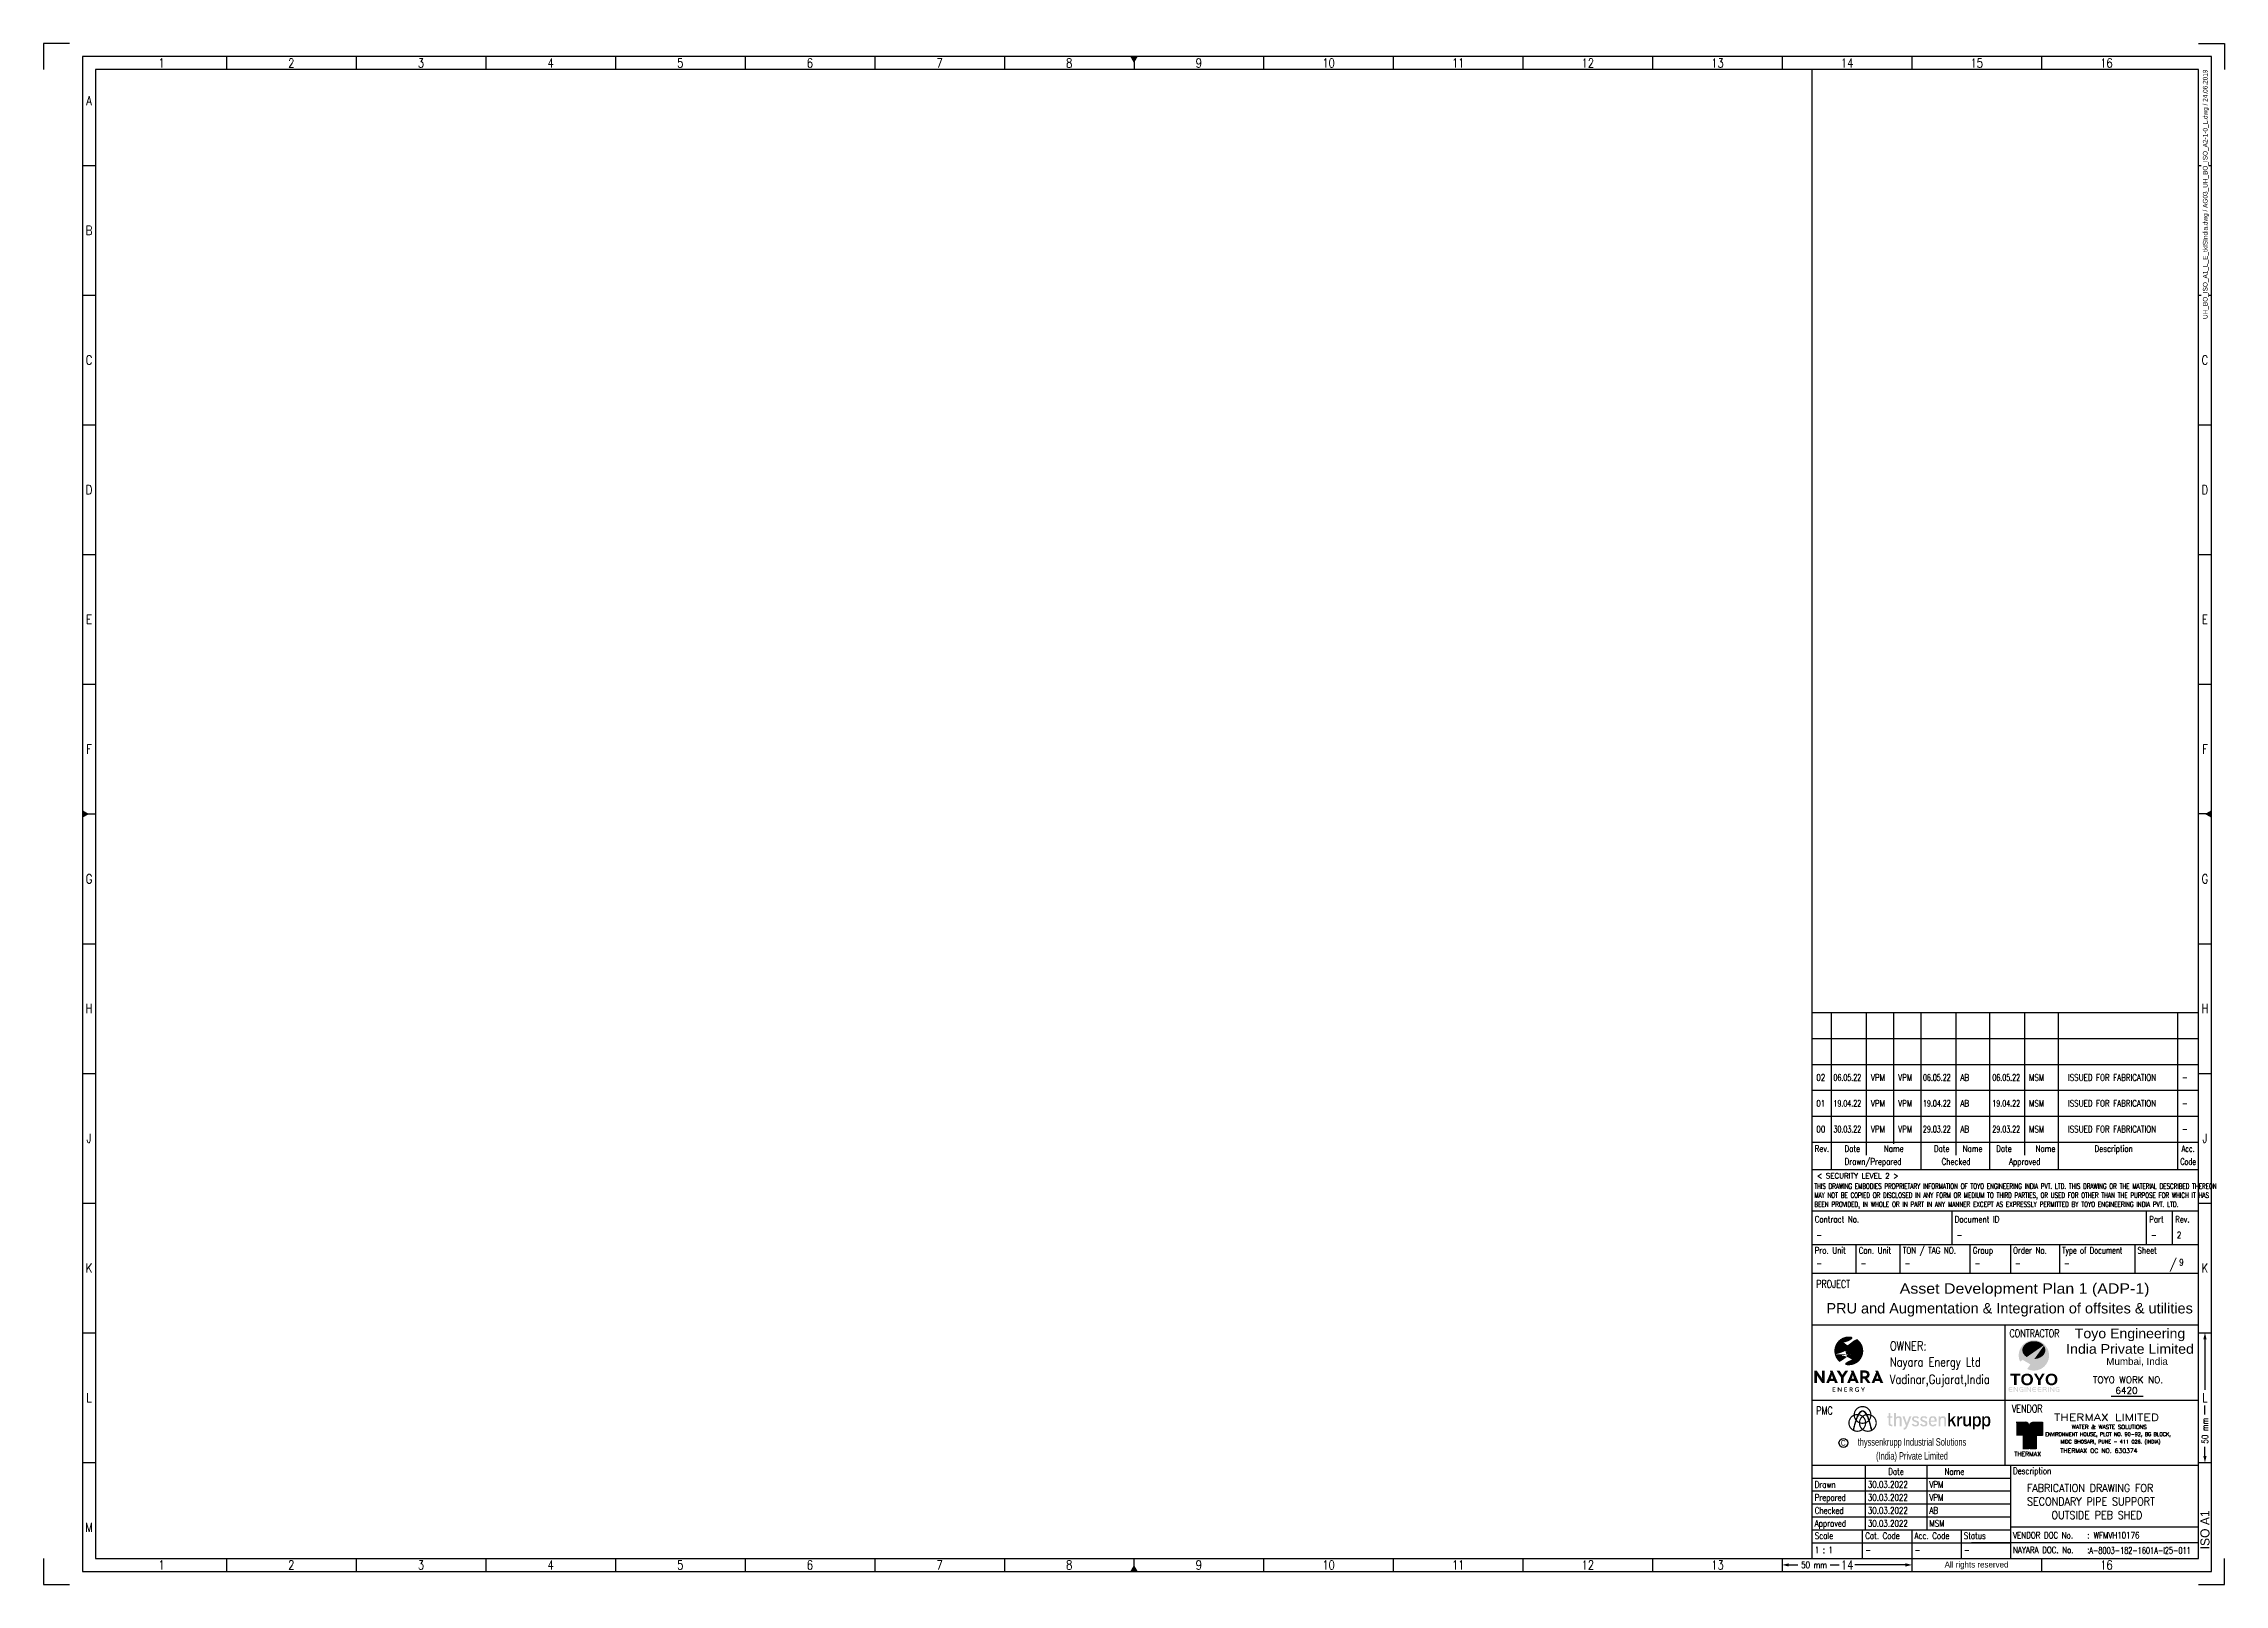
# Model space of a CAD drawing. Header units: inches. Extents: x -1857 to 102279, y -619 to 72932.
import ezdxf
from ezdxf.enums import TextEntityAlignment as Align

# ---------------------------------------------------------------- set-up
doc = ezdxf.new("R2010")
doc.units = ezdxf.units.IN
doc.header["$MEASUREMENT"] = 0
doc.layers.add('DWGSHEET', color=7, linetype='Continuous')
doc.layers.add('UARAH13', color=9, linetype='Continuous', lineweight=13)
doc.styles.add('ROMANS', font='romans.shx', dxfattribs={"width": 0.85})
doc.styles.add('ROMANT', font='romant.shx', dxfattribs={"height": 0.03125})
doc.styles.add('RT', font='ROMANT')
doc.styles.add('simplex', font='simplex.shx', dxfattribs={"width": 0.5, "height": 1000})
doc.styles.add('TKTypeRegular', font='')
doc.styles.add('TOYO', font='ariblk.ttf', dxfattribs={"width": 0.93})
doc.styles.add('TOYO ENGG PVT LTD', font='arial.ttf')
doc.styles.get('TKTypeRegular').set_extended_font_data('TKTypeRegular')

# ---------------------------------------------------------------- blocks, each defined once
blk = doc.blocks.new('UH_LOGO_ISO_A2-1-0')
at = {"layer": 'UARAH13'}
h = blk.add_hatch(color=256, dxfattribs=at)
h.dxf.hatch_style = 1
edge = h.paths.add_edge_path()
edge.add_spline(control_points=[(55.5, 10.5), (55.5, 10.5), (55.5, 13.7), (55.5, 13.7), (55.5, 13.7), (55.5, 13.9), (55.5, 14.1), (55.6, 14.3), (55.6, 14.3), (55.7, 14.5), (55.8, 14.7), (56, 14.9), (56, 14.9), (56.2, 15), (56.4, 15.1), (56.7, 15.1), (56.7, 15.1), (57, 15.1), (57.2, 15), (57.4, 14.9), (57.4, 14.9), (57.5, 14.7), (57.6, 14.5), (57.6, 14.1), (57.6, 14.1), (57.6, 14.1), (57.6, 10.5), (57.6, 10.5), (57.6, 10.5), (57.6, 10.5), (58.6, 10.5), (58.6, 10.5), (58.6, 10.5), (58.6, 10.5), (58.6, 14.4), (58.6, 14.4), (58.6, 14.4), (58.6, 14.7), (58.5, 15), (58.4, 15.3), (58.4, 15.3), (58.3, 15.5), (58.1, 15.7), (57.9, 15.8), (57.9, 15.8), (57.7, 16), (57.4, 16), (57.1, 16), (57.1, 16), (56.7, 16), (56.4, 16), (56.1, 15.8), (56.1, 15.8), (55.8, 15.7), (55.6, 15.5), (55.4, 15.2), (55.4, 15.2), (55.4, 15.2), (55.4, 15.9), (55.4, 15.9), (55.4, 15.9), (55.4, 15.9), (54.5, 15.9), (54.5, 15.9), (54.5, 15.9), (54.5, 15.9), (54.5, 10.5), (54.5, 10.5), (54.5, 10.5), (54.5, 10.5), (55.5, 10.5), (55.5, 10.5)], knot_values=[0, 0, 0, 0, 0.052632, 0.052632, 0.052632, 0.052732, 0.105263, 0.105263, 0.105263, 0.105363, 0.157895, 0.157895, 0.157895, 0.157995, 0.210526, 0.210526, 0.210526, 0.210626, 0.263158, 0.263158, 0.263158, 0.263258, 0.315789, 0.315789, 0.315789, 0.315889, 0.368421, 0.368421, 0.368421, 0.368521, 0.421053, 0.421053, 0.421053, 0.421153, 0.473684, 0.473684, 0.473684, 0.473784, 0.526316, 0.526316, 0.526316, 0.526416, 0.578947, 0.578947, 0.578947, 0.579047, 0.631579, 0.631579, 0.631579, 0.631679, 0.684211, 0.684211, 0.684211, 0.684311, 0.736842, 0.736842, 0.736842, 0.736942, 0.789474, 0.789474, 0.789474, 0.789574, 0.842105, 0.842105, 0.842105, 0.842205, 0.894737, 0.894737, 0.894737, 0.894837, 1, 1, 1, 1], degree=3, periodic=0)
edge = h.paths.add_edge_path()
edge.add_spline(control_points=[(52.2, 10.5), (52.5, 10.5), (52.7, 10.7), (52.9, 10.8), (52.9, 10.8), (53.1, 11), (53.2, 11.2), (53.3, 11.4), (53.3, 11.4), (53.3, 11.4), (52.5, 11.8), (52.5, 11.8), (52.5, 11.8), (52.5, 11.8), (52.4, 11.7), (52.3, 11.6), (52.3, 11.6), (52.2, 11.5), (52.1, 11.4), (52, 11.3), (52, 11.3), (51.8, 11.3), (51.6, 11.2), (51.4, 11.2), (51.4, 11.2), (51.2, 11.2), (51.1, 11.2), (50.9, 11.3), (50.9, 11.3), (50.8, 11.3), (50.6, 11.4), (50.5, 11.5), (50.5, 11.5), (50.4, 11.6), (50.3, 11.8), (50.3, 12), (50.3, 12), (50.2, 12.2), (50.2, 12.4), (50.2, 12.7), (50.2, 12.7), (50.2, 12.7), (50.2, 12.9), (50.2, 12.9), (50.2, 12.9), (50.2, 12.9), (53.4, 12.9), (53.4, 12.9), (53.4, 12.9), (53.4, 12.9), (53.4, 13.4), (53.4, 13.4), (53.4, 13.4), (53.4, 13.7), (53.4, 13.9), (53.4, 14.2), (53.4, 14.2), (53.3, 14.5), (53.3, 14.7), (53.2, 14.9), (53.2, 14.9), (53.1, 15.2), (53, 15.4), (52.8, 15.5), (52.8, 15.5), (52.7, 15.7), (52.5, 15.8), (52.2, 15.9), (52.2, 15.9), (52, 16), (51.7, 16), (51.4, 16), (51.4, 16), (51, 16), (50.7, 16), (50.4, 15.9), (50.4, 15.9), (50.2, 15.8), (50, 15.7), (49.8, 15.5), (49.8, 15.5), (49.7, 15.4), (49.6, 15.2), (49.5, 15), (49.5, 15), (49.4, 14.8), (49.3, 14.5), (49.2, 14.2), (49.2, 14.2), (49.2, 13.9), (49.1, 13.5), (49.1, 13.1), (49.1, 13.1), (49.1, 12.8), (49.2, 12.5), (49.2, 12.2), (49.2, 12.2), (49.2, 12), (49.3, 11.7), (49.4, 11.5), (49.4, 11.5), (49.5, 11.1), (49.7, 10.9), (50.1, 10.7), (50.1, 10.7), (50.4, 10.4), (50.8, 10.3), (51.4, 10.3), (51.4, 10.3), (51.7, 10.3), (51.9, 10.4), (52.2, 10.5)], knot_values=[0, 0, 0, 0, 0.034483, 0.034483, 0.034483, 0.034583, 0.068966, 0.068966, 0.068966, 0.069066, 0.103448, 0.103448, 0.103448, 0.103548, 0.137931, 0.137931, 0.137931, 0.138031, 0.172414, 0.172414, 0.172414, 0.172514, 0.206897, 0.206897, 0.206897, 0.206997, 0.241379, 0.241379, 0.241379, 0.241479, 0.275862, 0.275862, 0.275862, 0.275962, 0.310345, 0.310345, 0.310345, 0.310445, 0.344828, 0.344828, 0.344828, 0.344928, 0.37931, 0.37931, 0.37931, 0.37941, 0.413793, 0.413793, 0.413793, 0.413893, 0.448276, 0.448276, 0.448276, 0.448376, 0.482759, 0.482759, 0.482759, 0.482859, 0.517241, 0.517241, 0.517241, 0.517341, 0.551724, 0.551724, 0.551724, 0.551824, 0.586207, 0.586207, 0.586207, 0.586307, 0.62069, 0.62069, 0.62069, 0.62079, 0.655172, 0.655172, 0.655172, 0.655272, 0.689655, 0.689655, 0.689655, 0.689755, 0.724138, 0.724138, 0.724138, 0.724238, 0.758621, 0.758621, 0.758621, 0.758721, 0.793103, 0.793103, 0.793103, 0.793203, 0.827586, 0.827586, 0.827586, 0.827686, 0.862069, 0.862069, 0.862069, 0.862169, 0.896552, 0.896552, 0.896552, 0.896652, 0.931034, 0.931034, 0.931034, 0.931134, 1, 1, 1, 1], degree=3, periodic=0)
edge = h.paths.add_edge_path(flags=16)
edge.add_spline(control_points=[(50.3, 14.4), (50.3, 14.6), (50.4, 14.8), (50.5, 14.9), (50.5, 14.9), (50.6, 15), (50.7, 15.1), (50.9, 15.1), (50.9, 15.1), (51, 15.2), (51.1, 15.2), (51.3, 15.2), (51.3, 15.2), (51.5, 15.2), (51.7, 15.2), (51.8, 15.1), (51.8, 15.1), (52, 15), (52.1, 14.9), (52.2, 14.6), (52.2, 14.6), (52.3, 14.4), (52.4, 14.1), (52.4, 13.6), (52.4, 13.6), (52.4, 13.6), (50.2, 13.6), (50.2, 13.6), (50.2, 13.6), (50.2, 13.9), (50.2, 14.2), (50.3, 14.4)], knot_values=[0, 0, 0, 0, 0.111111, 0.111111, 0.111111, 0.111211, 0.222222, 0.222222, 0.222222, 0.222322, 0.333333, 0.333333, 0.333333, 0.333433, 0.444444, 0.444444, 0.444444, 0.444544, 0.555556, 0.555556, 0.555556, 0.555656, 0.666667, 0.666667, 0.666667, 0.666767, 0.777778, 0.777778, 0.777778, 0.777878, 1, 1, 1, 1], degree=3, periodic=0)
edge = h.paths.add_edge_path()
edge.add_spline(control_points=[(46.9, 10.4), (47.1, 10.4), (47.3, 10.5), (47.4, 10.5), (47.4, 10.5), (47.5, 10.6), (47.6, 10.7), (47.7, 10.7), (47.7, 10.7), (47.8, 10.8), (47.9, 10.9), (48, 10.9), (48, 10.9), (48.1, 11.1), (48.2, 11.2), (48.2, 11.4), (48.2, 11.4), (48.3, 11.5), (48.3, 11.7), (48.3, 11.9), (48.3, 11.9), (48.3, 12.1), (48.3, 12.3), (48.3, 12.5), (48.3, 12.5), (48.2, 12.6), (48.2, 12.7), (48.1, 12.8), (48.1, 12.8), (48, 12.9), (47.9, 13.1), (47.8, 13.2), (47.8, 13.2), (47.6, 13.3), (47.3, 13.4), (46.9, 13.6), (46.9, 13.6), (46.6, 13.6), (46.4, 13.7), (46.3, 13.8), (46.3, 13.8), (46.1, 13.8), (45.9, 13.9), (45.8, 14), (45.8, 14), (45.7, 14), (45.6, 14.1), (45.5, 14.2), (45.5, 14.2), (45.5, 14.3), (45.4, 14.4), (45.4, 14.5), (45.4, 14.5), (45.4, 14.7), (45.5, 14.9), (45.7, 15), (45.7, 15), (45.8, 15.1), (45.9, 15.2), (46, 15.2), (46, 15.2), (46.1, 15.2), (46.3, 15.2), (46.4, 15.2), (46.4, 15.2), (46.7, 15.2), (46.9, 15.2), (47.1, 15.1), (47.1, 15.1), (47.2, 15), (47.4, 14.8), (47.5, 14.6), (47.5, 14.6), (47.5, 14.6), (48.3, 15), (48.3, 15), (48.3, 15), (48.2, 15.3), (47.9, 15.6), (47.6, 15.8), (47.6, 15.8), (47.3, 16), (46.9, 16), (46.4, 16), (46.4, 16), (46.2, 16), (45.9, 16), (45.7, 15.9), (45.7, 15.9), (45.4, 15.9), (45.2, 15.8), (45.1, 15.7), (45.1, 15.7), (44.9, 15.5), (44.8, 15.4), (44.7, 15.2), (44.7, 15.2), (44.6, 15.1), (44.6, 14.9), (44.5, 14.8), (44.5, 14.8), (44.5, 14.7), (44.5, 14.5), (44.5, 14.4), (44.5, 14.4), (44.5, 14.3), (44.5, 14.1), (44.5, 14), (44.5, 14), (44.6, 13.8), (44.7, 13.7), (44.8, 13.6), (44.8, 13.6), (44.8, 13.5), (44.9, 13.4), (45.1, 13.3), (45.1, 13.3), (45.2, 13.1), (45.4, 13.1), (45.6, 13), (45.6, 13), (45.6, 13), (46.4, 12.7), (46.4, 12.7), (46.4, 12.7), (46.6, 12.6), (46.7, 12.6), (46.8, 12.5), (46.8, 12.5), (47, 12.4), (47.1, 12.4), (47.2, 12.3), (47.2, 12.3), (47.3, 12.2), (47.3, 12), (47.3, 11.8), (47.3, 11.8), (47.3, 11.7), (47.3, 11.6), (47.2, 11.5), (47.2, 11.5), (47.2, 11.5), (47.1, 11.4), (47, 11.3), (47, 11.3), (46.9, 11.3), (46.8, 11.2), (46.7, 11.2), (46.7, 11.2), (46.6, 11.2), (46.4, 11.2), (46.3, 11.2), (46.3, 11.2), (46.2, 11.2), (46, 11.2), (45.9, 11.2), (45.9, 11.2), (45.8, 11.3), (45.7, 11.3), (45.6, 11.4), (45.6, 11.4), (45.5, 11.5), (45.4, 11.5), (45.3, 11.6), (45.3, 11.6), (45.3, 11.7), (45.2, 11.8), (45.1, 11.9), (45.1, 11.9), (45.1, 11.9), (44.3, 11.6), (44.3, 11.6), (44.3, 11.6), (44.4, 11.4), (44.5, 11.2), (44.6, 11.1), (44.6, 11.1), (44.7, 10.9), (44.8, 10.8), (45, 10.7), (45, 10.7), (45.2, 10.6), (45.4, 10.5), (45.6, 10.4), (45.6, 10.4), (45.8, 10.4), (46.1, 10.3), (46.4, 10.3), (46.4, 10.3), (46.6, 10.3), (46.8, 10.4), (46.9, 10.4)], knot_values=[0, 0, 0, 0, 0.020408, 0.020408, 0.020408, 0.020508, 0.040816, 0.040816, 0.040816, 0.040916, 0.061224, 0.061224, 0.061224, 0.061324, 0.081633, 0.081633, 0.081633, 0.081733, 0.102041, 0.102041, 0.102041, 0.102141, 0.122449, 0.122449, 0.122449, 0.122549, 0.142857, 0.142857, 0.142857, 0.142957, 0.163265, 0.163265, 0.163265, 0.163365, 0.183673, 0.183673, 0.183673, 0.183773, 0.204082, 0.204082, 0.204082, 0.204182, 0.22449, 0.22449, 0.22449, 0.22459, 0.244898, 0.244898, 0.244898, 0.244998, 0.265306, 0.265306, 0.265306, 0.265406, 0.285714, 0.285714, 0.285714, 0.285814, 0.306122, 0.306122, 0.306122, 0.306222, 0.326531, 0.326531, 0.326531, 0.326631, 0.346939, 0.346939, 0.346939, 0.347039, 0.367347, 0.367347, 0.367347, 0.367447, 0.387755, 0.387755, 0.387755, 0.387855, 0.408163, 0.408163, 0.408163, 0.408263, 0.428571, 0.428571, 0.428571, 0.428671, 0.44898, 0.44898, 0.44898, 0.44908, 0.469388, 0.469388, 0.469388, 0.469488, 0.489796, 0.489796, 0.489796, 0.489896, 0.510204, 0.510204, 0.510204, 0.510304, 0.530612, 0.530612, 0.530612, 0.530712, 0.55102, 0.55102, 0.55102, 0.55112, 0.571429, 0.571429, 0.571429, 0.571529, 0.591837, 0.591837, 0.591837, 0.591937, 0.612245, 0.612245, 0.612245, 0.612345, 0.632653, 0.632653, 0.632653, 0.632753, 0.653061, 0.653061, 0.653061, 0.653161, 0.673469, 0.673469, 0.673469, 0.673569, 0.693878, 0.693878, 0.693878, 0.693978, 0.714286, 0.714286, 0.714286, 0.714386, 0.734694, 0.734694, 0.734694, 0.734794, 0.755102, 0.755102, 0.755102, 0.755202, 0.77551, 0.77551, 0.77551, 0.77561, 0.795918, 0.795918, 0.795918, 0.796018, 0.816327, 0.816327, 0.816327, 0.816427, 0.836735, 0.836735, 0.836735, 0.836835, 0.857143, 0.857143, 0.857143, 0.857243, 0.877551, 0.877551, 0.877551, 0.877651, 0.897959, 0.897959, 0.897959, 0.898059, 0.918367, 0.918367, 0.918367, 0.918467, 0.938776, 0.938776, 0.938776, 0.938876, 0.959184, 0.959184, 0.959184, 0.959284, 1, 1, 1, 1], degree=3, periodic=0)
edge = h.paths.add_edge_path()
edge.add_spline(control_points=[(42.3, 10.4), (42.5, 10.4), (42.7, 10.5), (42.8, 10.5), (42.8, 10.5), (42.9, 10.6), (43.1, 10.7), (43.2, 10.7), (43.2, 10.7), (43.2, 10.8), (43.3, 10.9), (43.4, 10.9), (43.4, 10.9), (43.5, 11.1), (43.6, 11.2), (43.6, 11.4), (43.6, 11.4), (43.7, 11.5), (43.7, 11.7), (43.7, 11.9), (43.7, 11.9), (43.7, 12.1), (43.7, 12.3), (43.7, 12.5), (43.7, 12.5), (43.6, 12.6), (43.6, 12.7), (43.5, 12.8), (43.5, 12.8), (43.4, 12.9), (43.3, 13.1), (43.2, 13.2), (43.2, 13.2), (43, 13.3), (42.7, 13.4), (42.3, 13.6), (42.3, 13.6), (42, 13.6), (41.8, 13.7), (41.7, 13.8), (41.7, 13.8), (41.5, 13.8), (41.3, 13.9), (41.2, 14), (41.2, 14), (41.1, 14), (41, 14.1), (41, 14.2), (41, 14.2), (40.9, 14.3), (40.9, 14.4), (40.9, 14.5), (40.9, 14.5), (40.9, 14.7), (40.9, 14.9), (41.1, 15), (41.1, 15), (41.2, 15.1), (41.3, 15.2), (41.4, 15.2), (41.4, 15.2), (41.5, 15.2), (41.7, 15.2), (41.8, 15.2), (41.8, 15.2), (42.1, 15.2), (42.3, 15.2), (42.5, 15.1), (42.5, 15.1), (42.7, 15), (42.8, 14.8), (42.9, 14.6), (42.9, 14.6), (42.9, 14.6), (43.7, 15), (43.7, 15), (43.7, 15), (43.6, 15.3), (43.3, 15.6), (43, 15.8), (43, 15.8), (42.7, 16), (42.3, 16), (41.8, 16), (41.8, 16), (41.6, 16), (41.3, 16), (41.1, 15.9), (41.1, 15.9), (40.8, 15.9), (40.6, 15.8), (40.5, 15.7), (40.5, 15.7), (40.3, 15.5), (40.2, 15.4), (40.1, 15.2), (40.1, 15.2), (40, 15.1), (40, 14.9), (39.9, 14.8), (39.9, 14.8), (39.9, 14.7), (39.9, 14.5), (39.9, 14.4), (39.9, 14.4), (39.9, 14.3), (39.9, 14.1), (40, 14), (40, 14), (40, 13.8), (40.1, 13.7), (40.2, 13.6), (40.2, 13.6), (40.2, 13.5), (40.4, 13.4), (40.5, 13.3), (40.5, 13.3), (40.6, 13.1), (40.8, 13.1), (41, 13), (41, 13), (41, 13), (41.8, 12.7), (41.8, 12.7), (41.8, 12.7), (42, 12.6), (42.1, 12.6), (42.3, 12.5), (42.3, 12.5), (42.4, 12.4), (42.5, 12.4), (42.6, 12.3), (42.6, 12.3), (42.7, 12.2), (42.7, 12), (42.7, 11.8), (42.7, 11.8), (42.7, 11.7), (42.7, 11.6), (42.6, 11.5), (42.6, 11.5), (42.6, 11.5), (42.5, 11.4), (42.4, 11.3), (42.4, 11.3), (42.3, 11.3), (42.2, 11.2), (42.1, 11.2), (42.1, 11.2), (42, 11.2), (41.9, 11.2), (41.7, 11.2), (41.7, 11.2), (41.6, 11.2), (41.4, 11.2), (41.3, 11.2), (41.3, 11.2), (41.2, 11.3), (41.1, 11.3), (41, 11.4), (41, 11.4), (40.9, 11.5), (40.8, 11.5), (40.7, 11.6), (40.7, 11.6), (40.7, 11.7), (40.6, 11.8), (40.5, 11.9), (40.5, 11.9), (40.5, 11.9), (39.7, 11.6), (39.7, 11.6), (39.7, 11.6), (39.8, 11.4), (39.9, 11.2), (40, 11.1), (40, 11.1), (40.1, 10.9), (40.2, 10.8), (40.4, 10.7), (40.4, 10.7), (40.6, 10.6), (40.8, 10.5), (41, 10.4), (41, 10.4), (41.2, 10.4), (41.5, 10.3), (41.8, 10.3), (41.8, 10.3), (42, 10.3), (42.2, 10.4), (42.3, 10.4)], knot_values=[0, 0, 0, 0, 0.020408, 0.020408, 0.020408, 0.020508, 0.040816, 0.040816, 0.040816, 0.040916, 0.061224, 0.061224, 0.061224, 0.061324, 0.081633, 0.081633, 0.081633, 0.081733, 0.102041, 0.102041, 0.102041, 0.102141, 0.122449, 0.122449, 0.122449, 0.122549, 0.142857, 0.142857, 0.142857, 0.142957, 0.163265, 0.163265, 0.163265, 0.163365, 0.183673, 0.183673, 0.183673, 0.183773, 0.204082, 0.204082, 0.204082, 0.204182, 0.22449, 0.22449, 0.22449, 0.22459, 0.244898, 0.244898, 0.244898, 0.244998, 0.265306, 0.265306, 0.265306, 0.265406, 0.285714, 0.285714, 0.285714, 0.285814, 0.306122, 0.306122, 0.306122, 0.306222, 0.326531, 0.326531, 0.326531, 0.326631, 0.346939, 0.346939, 0.346939, 0.347039, 0.367347, 0.367347, 0.367347, 0.367447, 0.387755, 0.387755, 0.387755, 0.387855, 0.408163, 0.408163, 0.408163, 0.408263, 0.428571, 0.428571, 0.428571, 0.428671, 0.44898, 0.44898, 0.44898, 0.44908, 0.469388, 0.469388, 0.469388, 0.469488, 0.489796, 0.489796, 0.489796, 0.489896, 0.510204, 0.510204, 0.510204, 0.510304, 0.530612, 0.530612, 0.530612, 0.530712, 0.55102, 0.55102, 0.55102, 0.55112, 0.571429, 0.571429, 0.571429, 0.571529, 0.591837, 0.591837, 0.591837, 0.591937, 0.612245, 0.612245, 0.612245, 0.612345, 0.632653, 0.632653, 0.632653, 0.632753, 0.653061, 0.653061, 0.653061, 0.653161, 0.673469, 0.673469, 0.673469, 0.673569, 0.693878, 0.693878, 0.693878, 0.693978, 0.714286, 0.714286, 0.714286, 0.714386, 0.734694, 0.734694, 0.734694, 0.734794, 0.755102, 0.755102, 0.755102, 0.755202, 0.77551, 0.77551, 0.77551, 0.77561, 0.795918, 0.795918, 0.795918, 0.796018, 0.816327, 0.816327, 0.816327, 0.816427, 0.836735, 0.836735, 0.836735, 0.836835, 0.857143, 0.857143, 0.857143, 0.857243, 0.877551, 0.877551, 0.877551, 0.877651, 0.897959, 0.897959, 0.897959, 0.898059, 0.918367, 0.918367, 0.918367, 0.918467, 0.938776, 0.938776, 0.938776, 0.938876, 0.959184, 0.959184, 0.959184, 0.959284, 1, 1, 1, 1], degree=3, periodic=0)
edge = h.paths.add_edge_path()
edge.add_spline(control_points=[(37.2, 10), (37.2, 10), (39.5, 15.9), (39.5, 15.9), (39.5, 15.9), (39.5, 15.9), (38.4, 15.9), (38.4, 15.9), (38.4, 15.9), (38.4, 15.9), (37, 12.2), (37, 12.2), (37, 12.2), (37, 12.2), (35.7, 15.9), (35.7, 15.9), (35.7, 15.9), (35.7, 15.9), (34.6, 15.9), (34.6, 15.9), (34.6, 15.9), (34.6, 15.9), (36.5, 10.8), (36.5, 10.8), (36.5, 10.8), (36.2, 10.1), (36, 9.4), (35.2, 9.6), (35.2, 9.6), (35.2, 9.6), (35.2, 8.6), (35.2, 8.6), (35.2, 8.6), (36.3, 8.5), (36.8, 9), (37.2, 10)], knot_values=[0, 0, 0, 0, 0.1, 0.1, 0.1, 0.1001, 0.2, 0.2, 0.2, 0.2001, 0.3, 0.3, 0.3, 0.3001, 0.4, 0.4, 0.4, 0.4001, 0.5, 0.5, 0.5, 0.5001, 0.6, 0.6, 0.6, 0.6001, 0.7, 0.7, 0.7, 0.7001, 0.8, 0.8, 0.8, 0.8001, 1, 1, 1, 1], degree=3, periodic=0)
edge = h.paths.add_edge_path()
edge.add_spline(control_points=[(31, 10.5), (31, 10.5), (31, 13.7), (31, 13.7), (31, 13.7), (31, 13.9), (31, 14.1), (31.1, 14.3), (31.1, 14.3), (31.2, 14.5), (31.3, 14.7), (31.5, 14.9), (31.5, 14.9), (31.7, 15), (32, 15.1), (32.2, 15.1), (32.2, 15.1), (32.5, 15.1), (32.7, 15), (32.9, 14.9), (32.9, 14.9), (33, 14.7), (33.1, 14.5), (33.1, 14.1), (33.1, 14.1), (33.1, 14.1), (33.1, 10.5), (33.1, 10.5), (33.1, 10.5), (33.1, 10.5), (34.1, 10.5), (34.1, 10.5), (34.1, 10.5), (34.1, 10.5), (34.1, 14.4), (34.1, 14.4), (34.1, 14.4), (34.1, 14.7), (34.1, 15), (33.9, 15.3), (33.9, 15.3), (33.8, 15.5), (33.7, 15.7), (33.4, 15.8), (33.4, 15.8), (33.2, 16), (32.9, 16), (32.6, 16), (32.6, 16), (32.2, 16), (31.9, 16), (31.7, 15.8), (31.7, 15.8), (31.4, 15.7), (31.2, 15.5), (31, 15.3), (31, 15.3), (31, 15.3), (31, 17.8), (31, 17.8), (31, 17.8), (31, 17.8), (30, 17.8), (30, 17.8), (30, 17.8), (30, 17.8), (30, 10.5), (30, 10.5), (30, 10.5), (30, 10.5), (31, 10.5), (31, 10.5)], knot_values=[0, 0, 0, 0, 0.052632, 0.052632, 0.052632, 0.052732, 0.105263, 0.105263, 0.105263, 0.105363, 0.157895, 0.157895, 0.157895, 0.157995, 0.210526, 0.210526, 0.210526, 0.210626, 0.263158, 0.263158, 0.263158, 0.263258, 0.315789, 0.315789, 0.315789, 0.315889, 0.368421, 0.368421, 0.368421, 0.368521, 0.421053, 0.421053, 0.421053, 0.421153, 0.473684, 0.473684, 0.473684, 0.473784, 0.526316, 0.526316, 0.526316, 0.526416, 0.578947, 0.578947, 0.578947, 0.579047, 0.631579, 0.631579, 0.631579, 0.631679, 0.684211, 0.684211, 0.684211, 0.684311, 0.736842, 0.736842, 0.736842, 0.736942, 0.789474, 0.789474, 0.789474, 0.789574, 0.842105, 0.842105, 0.842105, 0.842205, 0.894737, 0.894737, 0.894737, 0.894837, 1, 1, 1, 1], degree=3, periodic=0)
edge = h.paths.add_edge_path()
edge.add_spline(control_points=[(29.1, 10.5), (29.1, 10.5), (29.1, 11.4), (29.1, 11.4), (29.1, 11.4), (29, 11.3), (28.8, 11.3), (28.7, 11.3), (28.7, 11.3), (28.5, 11.3), (28.4, 11.4), (28.3, 11.4), (28.3, 11.4), (28.2, 11.4), (28.1, 11.5), (28.1, 11.6), (28.1, 11.6), (28, 11.7), (28, 11.8), (27.9, 11.9), (27.9, 11.9), (27.9, 12), (27.9, 12.1), (27.9, 12.3), (27.9, 12.3), (27.9, 12.3), (27.9, 15.1), (27.9, 15.1), (27.9, 15.1), (27.9, 15.1), (29, 15.1), (29, 15.1), (29, 15.1), (29, 15.1), (29, 15.9), (29, 15.9), (29, 15.9), (29, 15.9), (27.9, 15.9), (27.9, 15.9), (27.9, 15.9), (27.9, 15.9), (27.9, 17.8), (27.9, 17.8), (27.9, 17.8), (27.9, 17.8), (26.9, 17.8), (26.9, 17.8), (26.9, 17.8), (26.9, 17.8), (26.9, 15.9), (26.9, 15.9), (26.9, 15.9), (26.9, 15.9), (26.2, 15.9), (26.2, 15.9), (26.2, 15.9), (26.2, 15.9), (26.2, 15.1), (26.2, 15.1), (26.2, 15.1), (26.2, 15.1), (26.9, 15.1), (26.9, 15.1), (26.9, 15.1), (26.9, 15.1), (26.9, 12.3), (26.9, 12.3), (26.9, 12.3), (26.9, 12), (26.9, 11.8), (27, 11.5), (27, 11.5), (27, 11.3), (27.1, 11.1), (27.2, 11), (27.2, 11), (27.3, 10.8), (27.5, 10.7), (27.7, 10.6), (27.7, 10.6), (27.9, 10.5), (28.2, 10.5), (28.5, 10.5), (28.5, 10.5), (28.7, 10.5), (28.9, 10.5), (29.1, 10.5)], knot_values=[0, 0, 0, 0, 0.043478, 0.043478, 0.043478, 0.043578, 0.086957, 0.086957, 0.086957, 0.087057, 0.130435, 0.130435, 0.130435, 0.130535, 0.173913, 0.173913, 0.173913, 0.174013, 0.217391, 0.217391, 0.217391, 0.217491, 0.26087, 0.26087, 0.26087, 0.26097, 0.304348, 0.304348, 0.304348, 0.304448, 0.347826, 0.347826, 0.347826, 0.347926, 0.391304, 0.391304, 0.391304, 0.391404, 0.434783, 0.434783, 0.434783, 0.434883, 0.478261, 0.478261, 0.478261, 0.478361, 0.521739, 0.521739, 0.521739, 0.521839, 0.565217, 0.565217, 0.565217, 0.565317, 0.608696, 0.608696, 0.608696, 0.608796, 0.652174, 0.652174, 0.652174, 0.652274, 0.695652, 0.695652, 0.695652, 0.695752, 0.73913, 0.73913, 0.73913, 0.73923, 0.782609, 0.782609, 0.782609, 0.782709, 0.826087, 0.826087, 0.826087, 0.826187, 0.869565, 0.869565, 0.869565, 0.869665, 0.913043, 0.913043, 0.913043, 0.913143, 1, 1, 1, 1], degree=3, periodic=0)
h = blk.add_hatch(color=256, dxfattribs=at)
h.dxf.hatch_style = 1
edge = h.paths.add_edge_path()
edge.add_spline(control_points=[(70.7, 10.6), (70.9, 10.7), (71.2, 10.9), (71.4, 11.2), (71.4, 11.2), (71.4, 11.2), (71.4, 10.5), (71.4, 10.5), (71.4, 10.5), (71.4, 10.5), (72.3, 10.5), (72.3, 10.5), (72.3, 10.5), (72.3, 10.5), (72.3, 15.9), (72.3, 15.9), (72.3, 15.9), (72.3, 15.9), (71.3, 15.9), (71.3, 15.9), (71.3, 15.9), (71.3, 15.9), (71.3, 12.7), (71.3, 12.7), (71.3, 12.7), (71.3, 12.5), (71.3, 12.3), (71.2, 12.1), (71.2, 12.1), (71.1, 11.9), (71, 11.7), (70.8, 11.5), (70.8, 11.5), (70.6, 11.4), (70.3, 11.3), (70.1, 11.3), (70.1, 11.3), (69.8, 11.3), (69.6, 11.4), (69.4, 11.5), (69.4, 11.5), (69.3, 11.7), (69.2, 11.9), (69.2, 12.2), (69.2, 12.2), (69.2, 12.2), (69.2, 15.9), (69.2, 15.9), (69.2, 15.9), (69.2, 15.9), (68.2, 15.9), (68.2, 15.9), (68.2, 15.9), (68.2, 15.9), (68.2, 12), (68.2, 12), (68.2, 12), (68.2, 11.7), (68.2, 11.4), (68.3, 11.2), (68.3, 11.2), (68.4, 11), (68.5, 10.8), (68.7, 10.7), (68.7, 10.7), (68.8, 10.6), (69, 10.5), (69.2, 10.4), (69.2, 10.4), (69.3, 10.4), (69.5, 10.3), (69.7, 10.3), (69.7, 10.3), (70.1, 10.3), (70.4, 10.4), (70.7, 10.6)], knot_values=[0, 0, 0, 0, 0.05, 0.05, 0.05, 0.0501, 0.1, 0.1, 0.1, 0.1001, 0.15, 0.15, 0.15, 0.1501, 0.2, 0.2, 0.2, 0.2001, 0.25, 0.25, 0.25, 0.2501, 0.3, 0.3, 0.3, 0.3001, 0.35, 0.35, 0.35, 0.3501, 0.4, 0.4, 0.4, 0.4001, 0.45, 0.45, 0.45, 0.4501, 0.5, 0.5, 0.5, 0.5001, 0.55, 0.55, 0.55, 0.5501, 0.6, 0.6, 0.6, 0.6001, 0.65, 0.65, 0.65, 0.6501, 0.7, 0.7, 0.7, 0.7001, 0.75, 0.75, 0.75, 0.7501, 0.8, 0.8, 0.8, 0.8001, 0.85, 0.85, 0.85, 0.8501, 0.9, 0.9, 0.9, 0.9001, 1, 1, 1, 1], degree=3, periodic=0)
edge = h.paths.add_edge_path()
edge.add_spline(control_points=[(65.8, 10.5), (65.8, 10.5), (65.8, 13), (65.8, 13), (65.8, 13), (65.8, 13.2), (65.8, 13.5), (65.9, 13.8), (65.9, 13.8), (65.9, 14.1), (66.1, 14.3), (66.3, 14.5), (66.3, 14.5), (66.5, 14.8), (66.8, 14.9), (67.2, 14.9), (67.2, 14.9), (67.3, 14.9), (67.4, 14.9), (67.5, 14.9), (67.5, 14.9), (67.5, 14.9), (67.5, 15.9), (67.5, 15.9), (67.5, 15.9), (67.5, 15.9), (67.3, 15.9), (67.3, 15.9), (67.3, 15.9), (67, 15.9), (66.7, 15.8), (66.4, 15.6), (66.4, 15.6), (66.1, 15.4), (65.9, 15.1), (65.7, 14.7), (65.7, 14.7), (65.7, 14.7), (65.7, 15.9), (65.7, 15.9), (65.7, 15.9), (65.7, 15.9), (64.8, 15.9), (64.8, 15.9), (64.8, 15.9), (64.8, 15.9), (64.8, 10.5), (64.8, 10.5), (64.8, 10.5), (64.8, 10.5), (65.8, 10.5), (65.8, 10.5)], knot_values=[0, 0, 0, 0, 0.071429, 0.071429, 0.071429, 0.071529, 0.142857, 0.142857, 0.142857, 0.142957, 0.214286, 0.214286, 0.214286, 0.214386, 0.285714, 0.285714, 0.285714, 0.285814, 0.357143, 0.357143, 0.357143, 0.357243, 0.428571, 0.428571, 0.428571, 0.428671, 0.5, 0.5, 0.5, 0.5001, 0.571429, 0.571429, 0.571429, 0.571529, 0.642857, 0.642857, 0.642857, 0.642957, 0.714286, 0.714286, 0.714286, 0.714386, 0.785714, 0.785714, 0.785714, 0.785814, 0.857143, 0.857143, 0.857143, 0.857243, 1, 1, 1, 1], degree=3, periodic=0)
edge = h.paths.add_edge_path()
edge.add_spline(control_points=[(60.8, 10.5), (60.8, 10.5), (60.8, 12.7), (60.8, 12.7), (60.8, 12.7), (60.8, 12.7), (61.5, 13.4), (61.5, 13.4), (61.5, 13.4), (61.5, 13.4), (63, 10.5), (63, 10.5), (63, 10.5), (63, 10.5), (64.1, 10.5), (64.1, 10.5), (64.1, 10.5), (64.1, 10.5), (62.3, 14.1), (62.3, 14.1), (62.3, 14.1), (62.3, 14.1), (64, 15.9), (64, 15.9), (64, 15.9), (64, 15.9), (62.8, 15.9), (62.8, 15.9), (62.8, 15.9), (62.8, 15.9), (60.8, 13.9), (60.8, 13.9), (60.8, 13.9), (60.8, 13.9), (60.8, 17.8), (60.8, 17.8), (60.8, 17.8), (60.8, 17.8), (59.8, 17.8), (59.8, 17.8), (59.8, 17.8), (59.8, 17.8), (59.8, 10.5), (59.8, 10.5), (59.8, 10.5), (59.8, 10.5), (60.8, 10.5), (60.8, 10.5)], knot_values=[0, 0, 0, 0, 0.076923, 0.076923, 0.076923, 0.077023, 0.153846, 0.153846, 0.153846, 0.153946, 0.230769, 0.230769, 0.230769, 0.230869, 0.307692, 0.307692, 0.307692, 0.307792, 0.384615, 0.384615, 0.384615, 0.384715, 0.461538, 0.461538, 0.461538, 0.461638, 0.538462, 0.538462, 0.538462, 0.538562, 0.615385, 0.615385, 0.615385, 0.615485, 0.692308, 0.692308, 0.692308, 0.692408, 0.769231, 0.769231, 0.769231, 0.769331, 0.846154, 0.846154, 0.846154, 0.846254, 1, 1, 1, 1], degree=3, periodic=0)
h = blk.add_hatch(color=256, dxfattribs=at)
h.dxf.hatch_style = 1
edge = h.paths.add_edge_path(flags=16)
edge.add_spline(control_points=[(75.1, 11.3), (74.9, 11.4), (74.8, 11.5), (74.7, 11.6), (74.7, 11.6), (74.6, 11.7), (74.5, 11.8), (74.5, 12), (74.5, 12), (74.4, 12.2), (74.4, 12.3), (74.4, 12.5), (74.4, 12.5), (74.4, 12.5), (74.4, 13.8), (74.4, 13.8), (74.4, 13.8), (74.4, 14.1), (74.4, 14.2), (74.5, 14.4), (74.5, 14.4), (74.6, 14.6), (74.7, 14.7), (74.8, 14.8), (74.8, 14.8), (74.9, 14.9), (75, 15), (75.1, 15.1), (75.1, 15.1), (75.3, 15.1), (75.4, 15.2), (75.6, 15.2), (75.6, 15.2), (75.8, 15.2), (75.9, 15.1), (76, 15.1), (76, 15.1), (76.2, 15), (76.3, 14.9), (76.4, 14.8), (76.4, 14.8), (76.5, 14.7), (76.6, 14.5), (76.6, 14.3), (76.6, 14.3), (76.6, 14.2), (76.7, 14), (76.7, 13.8), (76.7, 13.8), (76.7, 13.6), (76.7, 13.4), (76.7, 13.2), (76.7, 13.2), (76.7, 13), (76.7, 12.9), (76.7, 12.7), (76.7, 12.7), (76.7, 12.5), (76.6, 12.3), (76.6, 12.2), (76.6, 12.2), (76.6, 11.9), (76.5, 11.6), (76.3, 11.5), (76.3, 11.5), (76.1, 11.3), (75.9, 11.2), (75.6, 11.2), (75.6, 11.2), (75.4, 11.2), (75.2, 11.3), (75.1, 11.3)], knot_values=[0, 0, 0, 0, 0.052632, 0.052632, 0.052632, 0.052732, 0.105263, 0.105263, 0.105263, 0.105363, 0.157895, 0.157895, 0.157895, 0.157995, 0.210526, 0.210526, 0.210526, 0.210626, 0.263158, 0.263158, 0.263158, 0.263258, 0.315789, 0.315789, 0.315789, 0.315889, 0.368421, 0.368421, 0.368421, 0.368521, 0.421053, 0.421053, 0.421053, 0.421153, 0.473684, 0.473684, 0.473684, 0.473784, 0.526316, 0.526316, 0.526316, 0.526416, 0.578947, 0.578947, 0.578947, 0.579047, 0.631579, 0.631579, 0.631579, 0.631679, 0.684211, 0.684211, 0.684211, 0.684311, 0.736842, 0.736842, 0.736842, 0.736942, 0.789474, 0.789474, 0.789474, 0.789574, 0.842105, 0.842105, 0.842105, 0.842205, 0.894737, 0.894737, 0.894737, 0.894837, 1, 1, 1, 1], degree=3, periodic=0)
edge = h.paths.add_edge_path()
edge.add_spline(control_points=[(74.4, 8.8), (74.4, 8.8), (74.4, 11), (74.4, 11), (74.4, 11), (74.5, 10.9), (74.6, 10.8), (74.7, 10.7), (74.7, 10.7), (74.8, 10.6), (75, 10.5), (75.2, 10.4), (75.2, 10.4), (75.4, 10.4), (75.6, 10.3), (75.9, 10.3), (75.9, 10.3), (76.1, 10.3), (76.3, 10.4), (76.5, 10.4), (76.5, 10.4), (76.8, 10.5), (77, 10.6), (77.1, 10.8), (77.1, 10.8), (77.3, 11), (77.4, 11.2), (77.5, 11.5), (77.5, 11.5), (77.6, 11.7), (77.7, 11.9), (77.7, 12.2), (77.7, 12.2), (77.7, 12.5), (77.8, 12.8), (77.8, 13.2), (77.8, 13.2), (77.8, 13.6), (77.7, 14), (77.7, 14.3), (77.7, 14.3), (77.6, 14.6), (77.6, 14.9), (77.4, 15.2), (77.4, 15.2), (77.1, 15.8), (76.6, 16), (75.9, 16), (75.9, 16), (75.5, 16), (75.2, 16), (75, 15.8), (75, 15.8), (74.7, 15.7), (74.5, 15.5), (74.4, 15.2), (74.4, 15.2), (74.4, 15.2), (74.3, 15.9), (74.3, 15.9), (74.3, 15.9), (74.3, 15.9), (73.4, 15.9), (73.4, 15.9), (73.4, 15.9), (73.4, 15.9), (73.4, 8.8), (73.4, 8.8), (73.4, 8.8), (73.4, 8.8), (74.4, 8.8), (74.4, 8.8)], knot_values=[0, 0, 0, 0, 0.052632, 0.052632, 0.052632, 0.052732, 0.105263, 0.105263, 0.105263, 0.105363, 0.157895, 0.157895, 0.157895, 0.157995, 0.210526, 0.210526, 0.210526, 0.210626, 0.263158, 0.263158, 0.263158, 0.263258, 0.315789, 0.315789, 0.315789, 0.315889, 0.368421, 0.368421, 0.368421, 0.368521, 0.421053, 0.421053, 0.421053, 0.421153, 0.473684, 0.473684, 0.473684, 0.473784, 0.526316, 0.526316, 0.526316, 0.526416, 0.578947, 0.578947, 0.578947, 0.579047, 0.631579, 0.631579, 0.631579, 0.631679, 0.684211, 0.684211, 0.684211, 0.684311, 0.736842, 0.736842, 0.736842, 0.736942, 0.789474, 0.789474, 0.789474, 0.789574, 0.842105, 0.842105, 0.842105, 0.842205, 0.894737, 0.894737, 0.894737, 0.894837, 1, 1, 1, 1], degree=3, periodic=0)
h = blk.add_hatch(color=256, dxfattribs=at)
h.dxf.hatch_style = 1
edge = h.paths.add_edge_path()
edge.add_spline(control_points=[(79.6, 8.8), (79.6, 8.8), (79.6, 11), (79.6, 11), (79.6, 11), (79.7, 10.9), (79.8, 10.8), (80, 10.7), (80, 10.7), (80.1, 10.6), (80.2, 10.5), (80.4, 10.4), (80.4, 10.4), (80.6, 10.4), (80.9, 10.3), (81.1, 10.3), (81.1, 10.3), (81.3, 10.3), (81.6, 10.4), (81.8, 10.4), (81.8, 10.4), (82, 10.5), (82.2, 10.6), (82.4, 10.8), (82.4, 10.8), (82.5, 11), (82.7, 11.2), (82.8, 11.5), (82.8, 11.5), (82.9, 11.7), (82.9, 11.9), (82.9, 12.2), (82.9, 12.2), (83, 12.5), (83, 12.8), (83, 13.2), (83, 13.2), (83, 13.6), (83, 14), (82.9, 14.3), (82.9, 14.3), (82.9, 14.6), (82.8, 14.9), (82.7, 15.2), (82.7, 15.2), (82.4, 15.8), (81.9, 16), (81.1, 16), (81.1, 16), (80.8, 16), (80.5, 16), (80.2, 15.8), (80.2, 15.8), (80, 15.7), (79.8, 15.5), (79.6, 15.2), (79.6, 15.2), (79.6, 15.2), (79.6, 15.9), (79.6, 15.9), (79.6, 15.9), (79.6, 15.9), (78.6, 15.9), (78.6, 15.9), (78.6, 15.9), (78.6, 15.9), (78.6, 8.8), (78.6, 8.8), (78.6, 8.8), (78.6, 8.8), (79.6, 8.8), (79.6, 8.8)], knot_values=[0, 0, 0, 0, 0.052632, 0.052632, 0.052632, 0.052732, 0.105263, 0.105263, 0.105263, 0.105363, 0.157895, 0.157895, 0.157895, 0.157995, 0.210526, 0.210526, 0.210526, 0.210626, 0.263158, 0.263158, 0.263158, 0.263258, 0.315789, 0.315789, 0.315789, 0.315889, 0.368421, 0.368421, 0.368421, 0.368521, 0.421053, 0.421053, 0.421053, 0.421153, 0.473684, 0.473684, 0.473684, 0.473784, 0.526316, 0.526316, 0.526316, 0.526416, 0.578947, 0.578947, 0.578947, 0.579047, 0.631579, 0.631579, 0.631579, 0.631679, 0.684211, 0.684211, 0.684211, 0.684311, 0.736842, 0.736842, 0.736842, 0.736942, 0.789474, 0.789474, 0.789474, 0.789574, 0.842105, 0.842105, 0.842105, 0.842205, 0.894737, 0.894737, 0.894737, 0.894837, 1, 1, 1, 1], degree=3, periodic=0)
edge = h.paths.add_edge_path(flags=16)
edge.add_spline(control_points=[(80.3, 11.3), (80.2, 11.4), (80.1, 11.5), (80, 11.6), (80, 11.6), (79.9, 11.7), (79.8, 11.8), (79.7, 12), (79.7, 12), (79.7, 12.2), (79.6, 12.3), (79.6, 12.5), (79.6, 12.5), (79.6, 12.5), (79.6, 13.8), (79.6, 13.8), (79.6, 13.8), (79.6, 14.1), (79.7, 14.2), (79.7, 14.4), (79.7, 14.4), (79.8, 14.6), (79.9, 14.7), (80, 14.8), (80, 14.8), (80.1, 14.9), (80.2, 15), (80.4, 15.1), (80.4, 15.1), (80.5, 15.1), (80.7, 15.2), (80.8, 15.2), (80.8, 15.2), (81, 15.2), (81.1, 15.1), (81.3, 15.1), (81.3, 15.1), (81.4, 15), (81.5, 14.9), (81.6, 14.8), (81.6, 14.8), (81.7, 14.7), (81.8, 14.5), (81.8, 14.3), (81.8, 14.3), (81.9, 14.2), (81.9, 14), (81.9, 13.8), (81.9, 13.8), (81.9, 13.6), (81.9, 13.4), (81.9, 13.2), (81.9, 13.2), (81.9, 13), (81.9, 12.9), (81.9, 12.7), (81.9, 12.7), (81.9, 12.5), (81.9, 12.3), (81.9, 12.2), (81.9, 12.2), (81.8, 11.9), (81.7, 11.6), (81.5, 11.5), (81.5, 11.5), (81.4, 11.3), (81.1, 11.2), (80.8, 11.2), (80.8, 11.2), (80.6, 11.2), (80.5, 11.3), (80.3, 11.3)], knot_values=[0, 0, 0, 0, 0.052632, 0.052632, 0.052632, 0.052732, 0.105263, 0.105263, 0.105263, 0.105363, 0.157895, 0.157895, 0.157895, 0.157995, 0.210526, 0.210526, 0.210526, 0.210626, 0.263158, 0.263158, 0.263158, 0.263258, 0.315789, 0.315789, 0.315789, 0.315889, 0.368421, 0.368421, 0.368421, 0.368521, 0.421053, 0.421053, 0.421053, 0.421153, 0.473684, 0.473684, 0.473684, 0.473784, 0.526316, 0.526316, 0.526316, 0.526416, 0.578947, 0.578947, 0.578947, 0.579047, 0.631579, 0.631579, 0.631579, 0.631679, 0.684211, 0.684211, 0.684211, 0.684311, 0.736842, 0.736842, 0.736842, 0.736942, 0.789474, 0.789474, 0.789474, 0.789574, 0.842105, 0.842105, 0.842105, 0.842205, 0.894737, 0.894737, 0.894737, 0.894837, 1, 1, 1, 1], degree=3, periodic=0)
at = {"layer": 'UARAH13', "const_width": 0.66}
for points in [[(14.3, 12.3, 1), (5.1, 12.3, 1)], [(17.2, 16.7, 1), (8, 16.7, 1)], [(20.1, 12.3, 1), (10.9, 12.3, 1)]]:
    blk.add_lwpolyline(points, format="xyb", close=True, dxfattribs=at)
blk.add_lwpolyline([(7.6, 8.3), (7.6, 8.4), (7.6, 8.4), (7.6, 8.4), (7.6, 8.4), (7.6, 8.4), (7.6, 8.4), (7.6, 8.4), (7.6, 8.4), (7.6, 8.5), (7.6, 8.5), (7.6, 8.5), (7.6, 8.5), (7.6, 8.5), (7.6, 8.5), (7.6, 8.5), (7.6, 8.6), (7.6, 8.6), (7.6, 8.6), (7.6, 8.6), (7.6, 8.6), (7.6, 8.6), (7.6, 8.6), (7.6, 8.7), (7.6, 8.7), (7.7, 8.7), (7.7, 8.7), (7.7, 8.7), (7.7, 8.7), (7.7, 8.8), (7.7, 8.8), (7.7, 8.8), (7.7, 8.8), (7.7, 8.8), (7.7, 8.8), (7.7, 8.8), (7.7, 8.9), (7.7, 8.9), (7.7, 8.9), (7.7, 8.9), (7.7, 8.9), (7.7, 8.9), (7.7, 8.9), (7.7, 9), (7.7, 9), (7.7, 9), (7.7, 9), (7.7, 9), (7.7, 9), (7.7, 9.1), (7.7, 9.1), (7.7, 9.1), (7.7, 9.1), (7.7, 9.1), (7.8, 9.1), (7.8, 9.2), (7.8, 9.2), (7.8, 9.2), (7.8, 9.2), (7.8, 9.2), (7.8, 9.2), (7.8, 9.3), (7.8, 9.3), (7.8, 9.3), (7.8, 9.3), (7.8, 9.4), (7.8, 9.4), (7.8, 9.4), (7.8, 9.5), (7.8, 9.5), (7.8, 9.5), (7.9, 9.6), (7.9, 9.6), (7.9, 9.6), (7.9, 9.7), (7.9, 9.7), (7.9, 9.7), (7.9, 9.8), (7.9, 9.8), (7.9, 9.9), (7.9, 9.9), (7.9, 9.9), (7.9, 10), (8, 10), (8, 10), (8, 10.1), (8, 10.1), (8, 10.1), (8, 10.2), (8, 10.2), (8, 10.3), (8, 10.3), (8, 10.3), (8, 10.4), (8.1, 10.4), (8.1, 10.4), (8.1, 10.5), (8.1, 10.5), (8.1, 10.5), (8.1, 10.6), (8.1, 10.6), (8.1, 10.7), (8.1, 10.7), (8.1, 10.7), (8.2, 10.8), (8.2, 10.8), (8.2, 10.9), (8.2, 10.9), (8.2, 10.9), (8.2, 11), (8.2, 11), (8.2, 11), (8.2, 11.1), (8.2, 11.1), (8.3, 11.2), (8.3, 11.2), (8.3, 11.2), (8.3, 11.3), (8.3, 11.3), (8.3, 11.4), (8.3, 11.4), (8.3, 11.4), (8.3, 11.5), (8.3, 11.5), (8.4, 11.6), (8.4, 11.6), (8.4, 11.6), (8.4, 11.7), (8.4, 11.7), (8.4, 11.8), (8.4, 11.8), (8.4, 11.8), (8.4, 11.9), (8.5, 11.9), (8.5, 12), (8.5, 12), (8.5, 12), (8.5, 12.1), (8.5, 12.1), (8.5, 12.2), (8.5, 12.2), (8.5, 12.2), (8.6, 12.3), (8.6, 12.3), (8.6, 12.4), (8.6, 12.4), (8.6, 12.4), (8.6, 12.5), (8.6, 12.5), (8.6, 12.6), (8.7, 12.6), (8.7, 12.7), (8.7, 12.7), (8.7, 12.7), (8.7, 12.8), (8.7, 12.8), (8.7, 12.9), (8.7, 12.9), (8.8, 12.9), (8.8, 13), (8.8, 13), (8.8, 13.1), (8.8, 13.1), (8.8, 13.1), (8.8, 13.2), (8.8, 13.2), (8.9, 13.3), (8.9, 13.3), (8.9, 13.3), (8.9, 13.4), (8.9, 13.4), (8.9, 13.5), (8.9, 13.5), (9, 13.6), (9, 13.6), (9, 13.6), (9, 13.7), (9, 13.7), (9, 13.8), (9, 13.8), (9, 13.8), (9.1, 13.9), (9.1, 13.9), (9.1, 14), (9.1, 14), (9.1, 14), (9.1, 14.1), (9.1, 14.1), (9.2, 14.2), (9.2, 14.2), (9.2, 14.2), (9.2, 14.3), (9.2, 14.3), (9.2, 14.4), (9.2, 14.4), (9.3, 14.4), (9.3, 14.5), (9.3, 14.5), (9.3, 14.6), (9.3, 14.6), (9.3, 14.6), (9.3, 14.7), (9.4, 14.7), (9.4, 14.8), (9.4, 14.8), (9.4, 14.8), (9.4, 14.9), (9.4, 14.9), (9.4, 14.9), (9.5, 15), (9.5, 15), (9.5, 15.1), (9.5, 15.1), (9.5, 15.1), (9.5, 15.2), (9.6, 15.2), (9.6, 15.3), (9.6, 15.3), (9.6, 15.3), (9.6, 15.4), (9.6, 15.4), (9.6, 15.4), (9.7, 15.5), (9.7, 15.5), (9.7, 15.6), (9.7, 15.6), (9.7, 15.6), (9.7, 15.7), (9.8, 15.7), (9.8, 15.7), (9.8, 15.8), (9.8, 15.8), (9.8, 15.8), (9.8, 15.9), (9.9, 15.9), (9.9, 16), (9.9, 16), (9.9, 16), (9.9, 16.1), (9.9, 16.1), (10, 16.1), (10, 16.2), (10, 16.2), (10, 16.2), (10, 16.3), (10, 16.3), (10.1, 16.3), (10.1, 16.4), (10.1, 16.4), (10.1, 16.4), (10.1, 16.5), (10.1, 16.5), (10.2, 16.5), (10.2, 16.6), (10.2, 16.6), (10.2, 16.6), (10.2, 16.7), (10.2, 16.7), (10.2, 16.7), (10.3, 16.7), (10.3, 16.7), (10.3, 16.8), (10.3, 16.8), (10.3, 16.8), (10.3, 16.8), (10.3, 16.8), (10.3, 16.8), (10.3, 16.9), (10.3, 16.9), (10.3, 16.9), (10.4, 16.9), (10.4, 16.9), (10.4, 16.9), (10.4, 16.9), (10.4, 17), (10.4, 17), (10.4, 17), (10.4, 17), (10.4, 17), (10.4, 17), (10.4, 17.1), (10.4, 17.1), (10.5, 17.1), (10.5, 17.1), (10.5, 17.1), (10.5, 17.1), (10.5, 17.1), (10.5, 17.2), (10.5, 17.2), (10.5, 17.2), (10.5, 17.2), (10.5, 17.2), (10.5, 17.2), (10.6, 17.3), (10.6, 17.3), (10.6, 17.3), (10.6, 17.3), (10.6, 17.3), (10.6, 17.3), (10.6, 17.3), (10.6, 17.4), (10.6, 17.4), (10.6, 17.4), (10.7, 17.4), (10.7, 17.4), (10.7, 17.4), (10.7, 17.4), (10.7, 17.5), (10.7, 17.5), (10.7, 17.5), (10.7, 17.5), (10.7, 17.5), (10.7, 17.5), (10.7, 17.5), (10.8, 17.5), (10.8, 17.6), (10.8, 17.6), (10.8, 17.6), (10.8, 17.6), (10.8, 17.6), (10.8, 17.6), (10.8, 17.6), (10.8, 17.7), (10.8, 17.7), (10.8, 17.7), (10.9, 17.7), (10.9, 17.7), (10.9, 17.7), (10.9, 17.7), (10.9, 17.7), (10.9, 17.8), (10.9, 17.8), (10.9, 17.8), (10.9, 17.8), (10.9, 17.8), (11, 17.8), (11, 17.8), (11, 17.8), (11, 17.9), (11, 17.9), (11, 17.9), (11, 17.9), (11, 17.9), (11, 17.9), (11, 17.9), (11, 17.9), (11.1, 17.9), (11.1, 18), (11.1, 18), (11.1, 18), (11.1, 18), (11.1, 18), (11.1, 18), (11.1, 18), (11.1, 18), (11.1, 18.1), (11.2, 18.1), (11.2, 18.1), (11.2, 18.1), (11.2, 18.1), (11.2, 18.1), (11.2, 18.1), (11.2, 18.1), (11.2, 18.1), (11.2, 18.1), (11.2, 18.2), (11.3, 18.2), (11.3, 18.2), (11.3, 18.2), (11.3, 18.2), (11.3, 18.2), (11.3, 18.2), (11.3, 18.2), (11.3, 18.2), (11.3, 18.3), (11.3, 18.3), (11.4, 18.3), (11.4, 18.3), (11.4, 18.3), (11.4, 18.3), (11.4, 18.3), (11.4, 18.3), (11.4, 18.3), (11.4, 18.3), (11.4, 18.3), (11.4, 18.4), (11.5, 18.4), (11.5, 18.4), (11.5, 18.4), (11.5, 18.4), (11.5, 18.4), (11.5, 18.4), (11.5, 18.4), (11.5, 18.4), (11.5, 18.4), (11.6, 18.4), (11.6, 18.5), (11.6, 18.5), (11.6, 18.5), (11.6, 18.5), (11.6, 18.5), (11.6, 18.5), (11.6, 18.5), (11.6, 18.5), (11.6, 18.5), (11.7, 18.5), (11.7, 18.5), (11.7, 18.5), (11.7, 18.5), (11.7, 18.6), (11.7, 18.6), (11.7, 18.6), (11.7, 18.6), (11.7, 18.6), (11.8, 18.6), (11.8, 18.6), (11.8, 18.6), (11.8, 18.6), (11.8, 18.6), (11.8, 18.6), (11.8, 18.6), (11.8, 18.6), (11.8, 18.6), (11.8, 18.6), (11.9, 18.7), (11.9, 18.7), (11.9, 18.7), (11.9, 18.7), (11.9, 18.7), (11.9, 18.7), (11.9, 18.7), (11.9, 18.7), (11.9, 18.7), (12, 18.7), (12, 18.7), (12, 18.7), (12, 18.7), (12, 18.7), (12, 18.7), (12, 18.7), (12, 18.7), (12, 18.8), (12, 18.8), (12.1, 18.8), (12.1, 18.8), (12.1, 18.8), (12.1, 18.8), (12.1, 18.8), (12.1, 18.8), (12.1, 18.8), (12.1, 18.8), (12.1, 18.8), (12.2, 18.8), (12.2, 18.8), (12.2, 18.8), (12.2, 18.8), (12.2, 18.8), (12.2, 18.8), (12.2, 18.8), (12.2, 18.8), (12.2, 18.8), (12.3, 18.8), (12.3, 18.8), (12.3, 18.8), (12.3, 18.8), (12.3, 18.8), (12.3, 18.8), (12.3, 18.8), (12.3, 18.9), (12.3, 18.9), (12.4, 18.9), (12.4, 18.9), (12.4, 18.9), (12.4, 18.9), (12.4, 18.9), (12.4, 18.9), (12.4, 18.9), (12.4, 18.9), (12.4, 18.9), (12.5, 18.9), (12.5, 18.9), (12.5, 18.9), (12.5, 18.9), (12.5, 18.9), (12.5, 18.9), (12.5, 18.9), (12.5, 18.9), (12.6, 18.9), (12.6, 18.9), (12.6, 18.9), (12.6, 18.9), (12.6, 18.9), (12.6, 18.9), (12.6, 18.9), (12.6, 18.9), (12.6, 18.9), (12.6, 18.9), (12.6, 18.9), (12.6, 18.9), (12.6, 18.9), (12.6, 18.9), (12.6, 18.9), (12.6, 18.9), (12.7, 18.9), (12.7, 18.9), (12.7, 18.9), (12.7, 18.9), (12.7, 18.9), (12.7, 18.9), (12.7, 18.9), (12.7, 18.9), (12.8, 18.9), (12.8, 18.9), (12.8, 18.9), (12.8, 18.9), (12.8, 18.9), (12.8, 18.9), (12.8, 18.8), (12.8, 18.8), (12.8, 18.8), (12.9, 18.8), (12.9, 18.8), (12.9, 18.8), (12.9, 18.8), (12.9, 18.8), (12.9, 18.8), (12.9, 18.8), (12.9, 18.8), (12.9, 18.8), (13, 18.8), (13, 18.8), (13, 18.8), (13, 18.8), (13, 18.8), (13, 18.8), (13, 18.8), (13, 18.8), (13, 18.8), (13.1, 18.8), (13.1, 18.8), (13.1, 18.8), (13.1, 18.8), (13.1, 18.8), (13.1, 18.8), (13.1, 18.7), (13.1, 18.7), (13.1, 18.7), (13.2, 18.7), (13.2, 18.7), (13.2, 18.7), (13.2, 18.7), (13.2, 18.7), (13.2, 18.7), (13.2, 18.7), (13.2, 18.7), (13.2, 18.7), (13.3, 18.7), (13.3, 18.7), (13.3, 18.7), (13.3, 18.7), (13.3, 18.7), (13.3, 18.6), (13.3, 18.6), (13.3, 18.6), (13.3, 18.6), (13.3, 18.6), (13.4, 18.6), (13.4, 18.6), (13.4, 18.6), (13.4, 18.6), (13.4, 18.6), (13.4, 18.6), (13.4, 18.6), (13.4, 18.6), (13.4, 18.6), (13.5, 18.6), (13.5, 18.5), (13.5, 18.5), (13.5, 18.5), (13.5, 18.5), (13.5, 18.5), (13.5, 18.5), (13.5, 18.5), (13.5, 18.5), (13.6, 18.5), (13.6, 18.5), (13.6, 18.5), (13.6, 18.5), (13.6, 18.5), (13.6, 18.4), (13.6, 18.4), (13.6, 18.4), (13.6, 18.4), (13.6, 18.4), (13.7, 18.4), (13.7, 18.4), (13.7, 18.4), (13.7, 18.4), (13.7, 18.4), (13.7, 18.4), (13.7, 18.3), (13.7, 18.3), (13.7, 18.3), (13.7, 18.3), (13.8, 18.3), (13.8, 18.3), (13.8, 18.3), (13.8, 18.3), (13.8, 18.3), (13.8, 18.3), (13.8, 18.3), (13.8, 18.2), (13.8, 18.2), (13.8, 18.2), (13.9, 18.2), (13.9, 18.2), (13.9, 18.2), (13.9, 18.2), (13.9, 18.2), (13.9, 18.2), (13.9, 18.1), (13.9, 18.1), (13.9, 18.1), (13.9, 18.1), (14, 18.1), (14, 18.1), (14, 18.1), (14, 18.1), (14, 18.1), (14, 18.1), (14, 18), (14, 18), (14, 18), (14, 18), (14.1, 18), (14.1, 18), (14.1, 18), (14.1, 18), (14.1, 17.9), (14.1, 17.9), (14.1, 17.9), (14.1, 17.9), (14.1, 17.9), (14.1, 17.9), (14.2, 17.9), (14.2, 17.9), (14.2, 17.9), (14.2, 17.8), (14.2, 17.8), (14.2, 17.8), (14.2, 17.8), (14.2, 17.8), (14.2, 17.8), (14.2, 17.8), (14.3, 17.8), (14.3, 17.7), (14.3, 17.7), (14.3, 17.7), (14.3, 17.7), (14.3, 17.7), (14.3, 17.7), (14.3, 17.7), (14.3, 17.6), (14.3, 17.6), (14.3, 17.6), (14.4, 17.6), (14.4, 17.6), (14.4, 17.6), (14.4, 17.6), (14.4, 17.6), (14.4, 17.5), (14.4, 17.5), (14.4, 17.5), (14.4, 17.5), (14.4, 17.5), (14.5, 17.5), (14.5, 17.5), (14.5, 17.4), (14.5, 17.4), (14.5, 17.4), (14.5, 17.4), (14.5, 17.4), (14.5, 17.4), (14.5, 17.4), (14.5, 17.3), (14.5, 17.3), (14.6, 17.3), (14.6, 17.3), (14.6, 17.3), (14.6, 17.3), (14.6, 17.3), (14.6, 17.2), (14.6, 17.2), (14.6, 17.2), (14.6, 17.2), (14.6, 17.2), (14.6, 17.2), (14.7, 17.2), (14.7, 17.1), (14.7, 17.1), (14.7, 17.1), (14.7, 17.1), (14.7, 17.1), (14.7, 17.1), (14.7, 17), (14.7, 17), (14.7, 17), (14.7, 17), (14.7, 17), (14.8, 17), (14.8, 17), (14.8, 16.9), (14.8, 16.9), (14.8, 16.9), (14.8, 16.9), (14.8, 16.9), (14.8, 16.9), (14.8, 16.8), (14.8, 16.8), (14.8, 16.8), (14.9, 16.8), (14.9, 16.8), (14.9, 16.8), (14.9, 16.8), (14.9, 16.7), (14.9, 16.7), (14.9, 16.7), (14.9, 16.7), (14.9, 16.7), (14.9, 16.7), (14.9, 16.6), (15, 16.6), (15, 16.6), (15, 16.5), (15, 16.5), (15, 16.5), (15, 16.4), (15.1, 16.4), (15.1, 16.4), (15.1, 16.3), (15.1, 16.3), (15.1, 16.3), (15.1, 16.2), (15.2, 16.2), (15.2, 16.2), (15.2, 16.1), (15.2, 16.1), (15.2, 16.1), (15.2, 16), (15.3, 16), (15.3, 15.9), (15.3, 15.9), (15.3, 15.9), (15.3, 15.8), (15.3, 15.8), (15.4, 15.8), (15.4, 15.7), (15.4, 15.7), (15.4, 15.7), (15.4, 15.6), (15.4, 15.6), (15.5, 15.5), (15.5, 15.5), (15.5, 15.5), (15.5, 15.4), (15.5, 15.4), (15.5, 15.4), (15.5, 15.3), (15.6, 15.3), (15.6, 15.2), (15.6, 15.2), (15.6, 15.2), (15.6, 15.1), (15.6, 15.1), (15.6, 15), (15.7, 15), (15.7, 15), (15.7, 14.9), (15.7, 14.9), (15.7, 14.9), (15.7, 14.8), (15.8, 14.8), (15.8, 14.7), (15.8, 14.7), (15.8, 14.7), (15.8, 14.6), (15.8, 14.6), (15.8, 14.5), (15.9, 14.5), (15.9, 14.5), (15.9, 14.4), (15.9, 14.4), (15.9, 14.3), (15.9, 14.3), (15.9, 14.3), (16, 14.2), (16, 14.2), (16, 14.1), (16, 14.1), (16, 14.1), (16, 14), (16, 14), (16.1, 13.9), (16.1, 13.9), (16.1, 13.9), (16.1, 13.8), (16.1, 13.8), (16.1, 13.7), (16.1, 13.7), (16.1, 13.6), (16.2, 13.6), (16.2, 13.6), (16.2, 13.5), (16.2, 13.5), (16.2, 13.4), (16.2, 13.4), (16.2, 13.4), (16.2, 13.3), (16.3, 13.3), (16.3, 13.2), (16.3, 13.2), (16.3, 13.2), (16.3, 13.1), (16.3, 13.1), (16.3, 13), (16.4, 13), (16.4, 13), (16.4, 12.9), (16.4, 12.9), (16.4, 12.8), (16.4, 12.8), (16.4, 12.7), (16.4, 12.7), (16.5, 12.7), (16.5, 12.6), (16.5, 12.6), (16.5, 12.5), (16.5, 12.5), (16.5, 12.5), (16.5, 12.4), (16.5, 12.4), (16.5, 12.3), (16.6, 12.3), (16.6, 12.3), (16.6, 12.2), (16.6, 12.2), (16.6, 12.1), (16.6, 12.1), (16.6, 12), (16.6, 12), (16.7, 12), (16.7, 11.9), (16.7, 11.9), (16.7, 11.8), (16.7, 11.8), (16.7, 11.8), (16.7, 11.7), (16.7, 11.7), (16.7, 11.6), (16.8, 11.6), (16.8, 11.6), (16.8, 11.5), (16.8, 11.5), (16.8, 11.4), (16.8, 11.4), (16.8, 11.4), (16.8, 11.3), (16.8, 11.3), (16.8, 11.2), (16.9, 11.2), (16.9, 11.2), (16.9, 11.1), (16.9, 11.1), (16.9, 11), (16.9, 11), (16.9, 11), (16.9, 10.9), (16.9, 10.9), (17, 10.9), (17, 10.8), (17, 10.8), (17, 10.7), (17, 10.7), (17, 10.7), (17, 10.6), (17, 10.6), (17, 10.5), (17, 10.5), (17.1, 10.5), (17.1, 10.4), (17.1, 10.4), (17.1, 10.4), (17.1, 10.3), (17.1, 10.3), (17.1, 10.2), (17.1, 10.2), (17.1, 10.2), (17.1, 10.1), (17.1, 10.1), (17.2, 10.1), (17.2, 10), (17.2, 10), (17.2, 9.9), (17.2, 9.9), (17.2, 9.9), (17.2, 9.8), (17.2, 9.8), (17.2, 9.8), (17.2, 9.7), (17.2, 9.7), (17.3, 9.7), (17.3, 9.6), (17.3, 9.6), (17.3, 9.6), (17.3, 9.5), (17.3, 9.5), (17.3, 9.5), (17.3, 9.4), (17.3, 9.4), (17.3, 9.4), (17.3, 9.3), (17.3, 9.3), (17.4, 9.3), (17.4, 9.2), (17.4, 9.2), (17.4, 9.2), (17.4, 9.1), (17.4, 9.1), (17.4, 9.1), (17.4, 9.1), (17.4, 9.1), (17.4, 9.1), (17.4, 9), (17.4, 9), (17.4, 9), (17.4, 9), (17.4, 9), (17.4, 9), (17.4, 8.9), (17.4, 8.9), (17.4, 8.9), (17.4, 8.9), (17.4, 8.9), (17.5, 8.9), (17.5, 8.8), (17.5, 8.8), (17.5, 8.8), (17.5, 8.8), (17.5, 8.8), (17.5, 8.8), (17.5, 8.8), (17.5, 8.7), (17.5, 8.7), (17.5, 8.7), (17.5, 8.7), (17.5, 8.7), (17.5, 8.7), (17.5, 8.7), (17.5, 8.6), (17.5, 8.6), (17.5, 8.6), (17.5, 8.6), (17.5, 8.6), (17.5, 8.6), (17.5, 8.5), (17.5, 8.5), (17.5, 8.5), (17.5, 8.5), (17.5, 8.5), (17.5, 8.5), (17.5, 8.5), (17.6, 8.4), (17.6, 8.4), (17.6, 8.4), (17.6, 8.4), (17.6, 8.4), (17.6, 8.4), (17.6, 8.4), (17.6, 8.3), (17.6, 8.3), (17.6, 8.3), (17.6, 8.3), (17.6, 8.3), (17.6, 8.3)], dxfattribs=at)
blk = doc.blocks.new('Toyo_New_Logo')
at = {"layer": 'DWGSHEET', "linetype": 'Continuous', "true_color": 0x2d4c92}
h = blk.add_hatch(color=167, dxfattribs=at)
edge = h.paths.add_edge_path()
edge.add_ellipse((5.93, -5.44), major_axis=(-2.86, 0), ratio=0.896327, start_angle=75.0434, end_angle=395.0402, ccw=False)
edge.add_line((5.19, -7.91), (4.49, -8.89))
edge.add_arc((5.93, -5.99), 3.24, 243.5897, 564.4031)
edge.add_line((2.98, -7.33), (3.59, -6.91))
at = {"layer": 'DWGSHEET', "linetype": 'Continuous', "true_color": 0x349bd7}
h = blk.add_hatch(color=153, dxfattribs=at)
edge = h.paths.add_edge_path()
edge.add_ellipse((5.93, -4.85), major_axis=(-2.46, 0), ratio=0.77093, start_angle=212.2506, end_angle=411.7145, ccw=False)
edge.add_ellipse((5.93, -4.85), major_axis=(-2.46, 0), ratio=0.77093, start_angle=209.7899, end_angle=212.2506, ccw=False)
edge.add_ellipse((5.93, -4.85), major_axis=(-2.46, 0), ratio=0.77093, start_angle=92.3214, end_angle=209.7899, ccw=False)
edge.add_line((6.03, -6.75), (5.19, -7.91))
edge.add_ellipse((5.93, -5.44), major_axis=(-2.86, 0), ratio=0.896327, start_angle=75.0434, end_angle=395.0402)
edge.add_line((3.59, -6.91), (4.41, -6.34))
at = {"layer": 'DWGSHEET', "linetype": 'Continuous', "true_color": 0xa5d8f6}
h = blk.add_hatch(color=141, dxfattribs=at)
edge = h.paths.add_edge_path()
edge.add_ellipse((5.93, -4.85), major_axis=(-2.46, 0), ratio=0.77093, start_angle=212.2506, end_angle=411.7145)
edge.add_line((4.41, -6.34), (8.01, -3.84))
edge = h.paths.add_edge_path()
edge.add_ellipse((5.93, -4.85), major_axis=(-2.46, 0), ratio=0.77093, start_angle=92.3214, end_angle=209.7899)
edge.add_line((8.06, -3.91), (6.03, -6.75))
at = {"layer": 'DWGSHEET', "linetype": 'Continuous', "true_color": 0x2d4c92}
h = blk.add_hatch(color=167, dxfattribs=at)
h.paths.add_polyline_path([(1.35, -13.17), (0.67, -13.17), (0.67, -13.16, -0.392434), (0.96, -12.84), (1.35, -12.84), (1.35, -12.71), (0.96, -12.71, 0.414214), (0.54, -13.13), (0.54, -13.34, 0.399781), (0.94, -13.76), (1.35, -13.76), (1.35, -13.63), (0.96, -13.63, -0.414214), (0.67, -13.34), (0.67, -13.3), (1.35, -13.3)])
h.paths.add_polyline_path([(1.78, -12.92), (2.42, -13.76), (2.55, -13.76), (2.55, -12.71), (2.42, -12.71), (2.42, -13.54), (1.78, -12.71), (1.65, -12.71), (1.65, -13.76), (1.78, -13.76)])
h.paths.add_polyline_path([(2.98, -13.13, -0.414214), (3.28, -12.84), (3.67, -12.84), (3.67, -12.71), (3.28, -12.71, 0.414214), (2.85, -13.13), (2.85, -13.34, 0.399781), (3.26, -13.76), (3.67, -13.76), (3.67, -13.17), (3.28, -13.17), (3.28, -13.3), (3.54, -13.3), (3.54, -13.63), (3.28, -13.63, -0.414214), (2.98, -13.34)])
h.paths.add_polyline_path([(4.1, -12.71), (3.97, -12.71), (3.97, -13.76), (4.1, -13.76)])
h.paths.add_polyline_path([(4.53, -12.92), (5.17, -13.76), (5.3, -13.76), (5.3, -12.71), (5.17, -12.71), (5.17, -13.55), (4.53, -12.71), (4.4, -12.71), (4.4, -13.76), (4.53, -13.76)])
h.paths.add_polyline_path([(6.02, -12.84), (6.41, -12.84), (6.41, -12.71), (6.02, -12.71, 0.414214), (5.6, -13.13), (5.6, -13.34, 0.393843), (5.99, -13.76), (6.41, -13.76), (6.41, -13.63), (6.02, -13.63, -0.414214), (5.73, -13.34), (5.73, -13.3), (6.41, -13.3), (6.41, -13.17), (5.73, -13.17), (5.73, -13.16, -0.392781)])
h.paths.add_polyline_path([(7.14, -12.84), (7.53, -12.84), (7.53, -12.71), (7.14, -12.71, 0.399284), (6.71, -13.16), (6.71, -13.34, 0.393843), (7.11, -13.76), (7.53, -13.76), (7.53, -13.63), (7.14, -13.63, -0.414214), (6.84, -13.34), (6.84, -13.3), (7.53, -13.3), (7.53, -13.17), (6.84, -13.17), (6.84, -13.16, -0.392781)])
h.paths.add_polyline_path([(8.63, -12.96, 0.414214), (8.37, -12.71), (7.83, -12.71), (7.83, -13.76), (7.96, -13.76), (7.96, -13.3), (8.19, -13.3, -0.419288), (8.5, -13.6), (8.5, -13.76), (8.63, -13.76), (8.63, -13.6, 0.218768), (8.48, -13.27, 0.286017), (8.63, -13.04)])
h.paths.add_polyline_path([(7.96, -12.84), (8.37, -12.84, -0.418233), (8.49, -12.97), (8.49, -13.06, -0.39666), (8.36, -13.17), (7.96, -13.17)], flags=16)
h.paths.add_polyline_path([(9.06, -12.71), (8.93, -12.71), (8.93, -13.76), (9.06, -13.76)])
h.paths.add_polyline_path([(9.5, -12.71), (9.37, -12.71), (9.37, -13.76), (9.5, -13.76), (9.5, -12.92), (10.13, -13.76), (10.27, -13.76), (10.27, -12.71), (10.13, -12.71), (10.13, -13.54)])
h.paths.add_polyline_path([(10.99, -12.84), (11.38, -12.84), (11.38, -12.71), (10.99, -12.71, 0.414214), (10.57, -13.13), (10.57, -13.34, 0.414214), (10.99, -13.76), (11.38, -13.76), (11.38, -13.17), (10.99, -13.17), (10.99, -13.3), (11.25, -13.3), (11.25, -13.63), (10.99, -13.63, -0.414214), (10.7, -13.34), (10.7, -13.13, -0.414214)])
at = {"layer": 'DWGSHEET', "color": 167, "linetype": 'Continuous', "true_color": 0x2d4c92, "style": 'TOYO', "width": 0.93}
blk.add_text('TOYO', height=2.43, dxfattribs=at).set_placement((5.98, -11.12), align=Align.MIDDLE_CENTER)
blk = doc.blocks.new('text')
at = {"layer": 'DWGSHEET', "color": 7, "style": 'TOYO ENGG PVT LTD', "width": 0.9}
for s, p in [('India Private Limited', (44.67, -11.28)), ('Toyo Engineering', (44.67, -4.87))]:
    blk.add_text(s, height=4, dxfattribs=at).set_placement(p, align=Align.CENTER)
blk = doc.blocks.new('T NYR C')
at = {"true_color": 0x84d2e2}
h = blk.add_hatch(color=141, dxfattribs=at)
h.dxf.hatch_style = 1
h.paths.add_polyline_path([(-11610, 7340, -0.088526), (-11535, 7478, 0.580067), (-11527, 7456, 0.077857), (-11345, 7459, -0.002533), (-11337, 7453, 0.009084), (-11228, 7372, -0.165764)])
at = {"true_color": 0x00adcc}
h = blk.add_hatch(color=142, dxfattribs=at)
h.dxf.hatch_style = 1
h.paths.add_polyline_path([(-11527, 7456, 0.077857), (-11345, 7459, 0.041523), (-11477, 7538, 0.047513), (-11535, 7478, 0.580067)])
at = {"true_color": 0x089c50}
h = blk.add_hatch(color=114, dxfattribs=at)
h.dxf.hatch_style = 1
h.paths.add_polyline_path([(-11094, 7565, 0.661577), (-11112, 7639, 0.222704), (-11477, 7538, -0.041523), (-11345, 7459, 0.117121)])
at = {"true_color": 0x84d2e2}
h = blk.add_hatch(color=141, dxfattribs=at)
h.dxf.hatch_style = 1
edge = h.paths.add_edge_path()
edge.add_arc((-11187, 7200), 445, 26.49744, 55.07533)
edge.add_arc((-10783, 7111), 478, 108.2386, 135.03866)
edge.add_arc((-11642, 8063), 805, 300.93305, 310.33875, ccw=False)
edge.add_arc((-10833, 7897), 657, 232.98002, 245.4383)
edge.add_arc((-10498, 5924), 1503, 101.15772, 113.84115, ccw=False)
at = {"true_color": 0x004282}
h = blk.add_hatch(color=156, dxfattribs=at)
h.dxf.hatch_style = 1
h.paths.add_polyline_path([(-11621, 7300, -0.087133), (-11293, 7200, -0.053377), (-11619, 7090, -0.119682)])
at = {"true_color": 0x00adcc}
h = blk.add_hatch(color=142, dxfattribs=at)
h.dxf.hatch_style = 1
h.paths.add_polyline_path([(-11293, 7200, -0.035243), (-11106, 7299, -0.054413), (-11228, 7372, -0.165764), (-11610, 7340, 0.023573), (-11621, 7300, -0.087133)])
h = blk.add_hatch(color=142, dxfattribs=at)
h.dxf.hatch_style = 1
edge = h.paths.add_edge_path()
edge.add_arc((-11467, 6508), 556, 66.29826, 104.33617, ccw=False)
edge.add_arc((-10840, 6526), 637, 115.63016, 129.40118, ccw=False)
edge.add_arc((-10485, 8425), 1467, 236.60175, 244.57544, ccw=False)
edge.add_arc((-11968, 8666), 1614, 282.50777, 294.72934, ccw=False)
edge.add_arc((-11188, 7200), 444, 194.32458, 200.12267)
at = {"true_color": 0x004282}
h = blk.add_hatch(color=156, dxfattribs=at)
h.dxf.hatch_style = 1
h.paths.add_polyline_path([(-11477, 6862, 0.045994), (-11351, 6937, -0.001376), (-11244, 7018, 0.167513), (-11605, 7047, 0.128729)])
at = {"true_color": 0x84d2e2}
h = blk.add_hatch(color=141, dxfattribs=at)
h.dxf.hatch_style = 1
h.paths.add_polyline_path([(-11282, 6833, 0.66698), (-11264, 6762, 0.184646), (-10933, 6835, -0.124296), (-11084, 6923, 0.003229), (-11090, 6928, 0.091214)])
at = {"true_color": 0x089c50}
h = blk.add_hatch(color=114, dxfattribs=at)
h.dxf.hatch_style = 1
h.paths.add_polyline_path([(-11293, 7200, -0.035243), (-11106, 7299, 0.14168), (-10745, 7245, -0.050797), (-10745, 7155, 0.150475), (-11115, 7100, -0.034806)])
at = {"true_color": 0x84d2e2}
h = blk.add_hatch(color=141, dxfattribs=at)
h.dxf.hatch_style = 1
h.paths.add_polyline_path([(-11244, 7018, -0.074641), (-11090, 6928, -0.104336), (-10848, 6945, -0.581009), (-10839, 6923, 0.045449), (-10795, 6991, -0.057838), (-11115, 7100, 0.06016)])
at = {"true_color": 0x7fcbae}
h = blk.add_hatch(color=123, dxfattribs=at)
h.dxf.hatch_style = 1
h.paths.add_polyline_path([(-10795, 6991, 0.097619), (-10745, 7155, 0.150475), (-11115, 7100, 0.057838)])
h = blk.add_hatch(color=123, dxfattribs=at)
h.dxf.hatch_style = 1
h.paths.add_polyline_path([(-10745, 7245, 0.090514), (-10789, 7399, 0.055404), (-11106, 7299, 0.14168)])
at = {"true_color": 0x00adcc}
h = blk.add_hatch(color=142, dxfattribs=at)
h.dxf.hatch_style = 1
h.paths.add_polyline_path([(-11084, 6923, 0.124296), (-10933, 6835, 0.072626), (-10839, 6923, 0.581009), (-10848, 6945, 0.104336), (-11090, 6928, -0.003229)])
at = {"true_color": 0x004282}
h = blk.add_hatch(color=156, dxfattribs=at)
h.dxf.hatch_style = 1
h.paths.add_polyline_path([(-12252, 6588), (-12252, 6206), (-12171, 6206), (-12171, 6406), (-12171, 6413), (-12171, 6432), (-12172, 6452), (-12173, 6455), (-12172, 6455), (-12171, 6452), (-12161, 6433), (-12150, 6415), (-12149, 6412), (-12009, 6206), (-11929, 6206), (-11929, 6588), (-12011, 6588), (-12011, 6388), (-12011, 6376), (-12010, 6342), (-12009, 6339), (-12010, 6339), (-12011, 6342), (-12021, 6361), (-12032, 6379), (-12034, 6382), (-12173, 6588)])
h = blk.add_hatch(color=156, dxfattribs=at)
h.dxf.hatch_style = 1
h.paths.add_polyline_path([(-11888, 6206), (-11750, 6535), (-11772, 6588), (-11686, 6588), (-11523, 6206), (-11610, 6206), (-11639, 6273), (-11776, 6273), (-11804, 6206)])
h.paths.add_polyline_path([(-11748, 6342), (-11721, 6411), (-11720, 6415), (-11714, 6436), (-11709, 6455), (-11709, 6457), (-11707, 6457), (-11707, 6455), (-11702, 6437), (-11696, 6416), (-11695, 6412), (-11668, 6342)], flags=16)
h = blk.add_hatch(color=156, dxfattribs=at)
h.dxf.hatch_style = 1
h.paths.add_polyline_path([(-11688, 5939), (-11688, 6080), (-11599, 6080), (-11599, 6059), (-11662, 6059), (-11662, 6020), (-11612, 6020), (-11612, 6000), (-11662, 6000), (-11662, 5960), (-11599, 5960), (-11599, 5939)])
h = blk.add_hatch(color=156, dxfattribs=at)
h.dxf.hatch_style = 1
h.paths.add_polyline_path([(-11564, 6588), (-11428, 6380), (-11428, 6206), (-11347, 6206), (-11347, 6380), (-11208, 6588), (-11298, 6588), (-11387, 6457), (-11388, 6457), (-11469, 6588)])
h = blk.add_hatch(color=156, dxfattribs=at)
h.dxf.hatch_style = 1
h.paths.add_polyline_path([(-11526, 6080), (-11526, 5939), (-11503, 5939), (-11503, 6026), (-11503, 6027), (-11503, 6031), (-11503, 6031), (-11503, 6032), (-11503, 6037), (-11503, 6038), (-11430, 5944), (-11429, 5943), (-11426, 5940), (-11426, 5940), (-11425, 5940), (-11422, 5939), (-11420, 5939), (-11407, 5939), (-11407, 6080), (-11430, 6080), (-11430, 5995), (-11430, 5993), (-11430, 5989), (-11430, 5988), (-11430, 5988), (-11429, 5982), (-11429, 5982), (-11503, 6076), (-11503, 6076), (-11505, 6078), (-11505, 6078), (-11505, 6078), (-11507, 6079), (-11507, 6079), (-11507, 6080), (-11509, 6080), (-11509, 6080), (-11509, 6080), (-11511, 6080), (-11512, 6080)])
h = blk.add_hatch(color=156, dxfattribs=at)
h.dxf.hatch_style = 1
h.paths.add_polyline_path([(-11328, 5939), (-11328, 6080), (-11239, 6080), (-11239, 6059), (-11301, 6059), (-11301, 6020), (-11252, 6020), (-11252, 6000), (-11301, 6000), (-11301, 5960), (-11239, 5960), (-11239, 5939)])
h = blk.add_hatch(color=156, dxfattribs=at)
h.dxf.hatch_style = 1
h.paths.add_polyline_path([(-11242, 6206), (-11103, 6535), (-11126, 6588), (-11040, 6588), (-10877, 6206), (-10964, 6206), (-10993, 6273), (-11130, 6273), (-11158, 6206)])
h.paths.add_polyline_path([(-11102, 6342), (-11075, 6411), (-11074, 6415), (-11068, 6436), (-11063, 6455), (-11063, 6457), (-11061, 6457), (-11061, 6455), (-11056, 6437), (-11050, 6416), (-11049, 6412), (-11022, 6342)], flags=16)
h = blk.add_hatch(color=156, dxfattribs=at)
h.dxf.hatch_style = 1
h.paths.add_polyline_path([(-11165, 6080), (-11165, 5939), (-11139, 5939), (-11139, 5994), (-11127, 5994), (-11126, 5994), (-11122, 5993), (-11122, 5993), (-11121, 5993), (-11118, 5990), (-11118, 5990), (-11088, 5945), (-11088, 5944), (-11085, 5941), (-11084, 5941), (-11084, 5941), (-11080, 5939), (-11078, 5939), (-11055, 5939), (-11090, 5991), (-11091, 5992), (-11098, 5999), (-11099, 5999), (-11098, 6000), (-11086, 6005), (-11085, 6006), (-11085, 6006), (-11076, 6014), (-11076, 6015), (-11075, 6016), (-11070, 6025), (-11070, 6026), (-11069, 6027), (-11068, 6036), (-11068, 6040), (-11068, 6043), (-11070, 6055), (-11071, 6056), (-11071, 6057), (-11079, 6068), (-11080, 6069), (-11081, 6070), (-11095, 6077), (-11097, 6077), (-11099, 6078), (-11116, 6080), (-11122, 6080)])
h.paths.add_polyline_path([(-11139, 6013), (-11139, 6060), (-11122, 6060), (-11117, 6060), (-11101, 6055), (-11100, 6054), (-11099, 6053), (-11093, 6042), (-11093, 6038), (-11093, 6035), (-11095, 6029), (-11095, 6028), (-11095, 6027), (-11100, 6021), (-11100, 6020), (-11101, 6020), (-11108, 6015), (-11109, 6015), (-11110, 6015), (-11119, 6013), (-11122, 6013)], flags=16)
h = blk.add_hatch(color=156, dxfattribs=at)
h.dxf.hatch_style = 1
h.paths.add_polyline_path([(-11000, 6017), (-11000, 6010), (-11000, 6003), (-10996, 5983), (-10995, 5981), (-10994, 5979), (-10982, 5960), (-10980, 5958), (-10979, 5956), (-10960, 5944), (-10958, 5943), (-10956, 5942), (-10937, 5938), (-10930, 5938), (-10926, 5938), (-10915, 5939), (-10913, 5939), (-10912, 5939), (-10900, 5941), (-10899, 5942), (-10898, 5942), (-10888, 5946), (-10887, 5946), (-10886, 5947), (-10877, 5952), (-10876, 5953), (-10876, 6010), (-10923, 6010), (-10923, 5995), (-10923, 5994), (-10921, 5992), (-10921, 5992), (-10921, 5991), (-10918, 5990), (-10917, 5990), (-10900, 5990), (-10900, 5965), (-10901, 5964), (-10911, 5961), (-10912, 5960), (-10913, 5960), (-10924, 5959), (-10928, 5959), (-10932, 5959), (-10945, 5962), (-10946, 5962), (-10947, 5963), (-10960, 5971), (-10961, 5972), (-10962, 5973), (-10970, 5987), (-10970, 5988), (-10971, 5990), (-10974, 6004), (-10974, 6010), (-10974, 6015), (-10971, 6029), (-10970, 6030), (-10970, 6032), (-10962, 6045), (-10961, 6046), (-10960, 6047), (-10948, 6055), (-10947, 6056), (-10945, 6057), (-10933, 6059), (-10928, 6059), (-10925, 6059), (-10917, 6059), (-10917, 6059), (-10916, 6058), (-10908, 6057), (-10908, 6056), (-10907, 6056), (-10901, 6053), (-10901, 6053), (-10900, 6053), (-10895, 6050), (-10894, 6049), (-10894, 6049), (-10891, 6048), (-10889, 6048), (-10888, 6048), (-10884, 6051), (-10883, 6051), (-10876, 6063), (-10877, 6065), (-10895, 6076), (-10897, 6077), (-10899, 6078), (-10920, 6082), (-10927, 6082), (-10934, 6082), (-10955, 6077), (-10957, 6076), (-10960, 6076), (-10979, 6063), (-10980, 6062), (-10982, 6060), (-10994, 6041), (-10995, 6039), (-10996, 6037)])
h = blk.add_hatch(color=156, dxfattribs=at)
h.dxf.hatch_style = 1
h.paths.add_polyline_path([(-10834, 6207), (-10834, 6597), (-10688, 6597), (-10674, 6597), (-10631, 6589), (-10593, 6569), (-10586, 6563), (-10580, 6557), (-10557, 6523), (-10547, 6484), (-10547, 6471), (-10547, 6456), (-10562, 6410), (-10565, 6405), (-10567, 6403), (-10584, 6383), (-10586, 6381), (-10586, 6381), (-10586, 6380), (-10586, 6380), (-10587, 6380), (-10588, 6379), (-10588, 6379), (-10590, 6377), (-10608, 6366), (-10610, 6364), (-10611, 6364), (-10622, 6359), (-10623, 6359), (-10514, 6207), (-10604, 6207), (-10705, 6345), (-10755, 6345), (-10755, 6207)])
h.paths.add_polyline_path([(-10755, 6415), (-10755, 6527), (-10688, 6527), (-10677, 6527), (-10647, 6514), (-10644, 6512), (-10642, 6509), (-10628, 6481), (-10628, 6471), (-10628, 6461), (-10642, 6433), (-10644, 6430), (-10647, 6428), (-10677, 6415), (-10688, 6415)], flags=16)
h = blk.add_hatch(color=156, dxfattribs=at)
h.dxf.hatch_style = 1
h.paths.add_polyline_path([(-10816, 6080), (-10764, 5994), (-10764, 5939), (-10738, 5939), (-10738, 5994), (-10687, 6080), (-10710, 6080), (-10711, 6080), (-10715, 6079), (-10715, 6078), (-10716, 6078), (-10719, 6075), (-10719, 6074), (-10744, 6027), (-10745, 6027), (-10748, 6020), (-10748, 6019), (-10748, 6019), (-10751, 6013), (-10751, 6012), (-10751, 6013), (-10754, 6019), (-10754, 6019), (-10754, 6020), (-10758, 6027), (-10758, 6027), (-10784, 6074), (-10784, 6075), (-10787, 6078), (-10787, 6079), (-10787, 6079), (-10791, 6080), (-10793, 6080)])
h = blk.add_hatch(color=156, dxfattribs=at)
h.dxf.hatch_style = 1
h.paths.add_polyline_path([(-10488, 6206), (-10349, 6535), (-10371, 6588), (-10285, 6588), (-10123, 6206), (-10210, 6206), (-10238, 6273), (-10375, 6273), (-10403, 6206)])
h.paths.add_polyline_path([(-10347, 6342), (-10321, 6411), (-10319, 6415), (-10313, 6436), (-10309, 6455), (-10308, 6457), (-10307, 6457), (-10306, 6455), (-10302, 6437), (-10296, 6416), (-10294, 6412), (-10268, 6342)], flags=16)
h = blk.add_hatch(color=1)
h.paths.add_polyline_path([(-5725, 5001, -0.414214), (-5635, 4911), (-5635, 4178), (-5821, 4178), (-5821, 4590), (-6020, 4590), (-6020, 5001)])
h.paths.add_polyline_path([(-5596, 4178), (-5410, 4178), (-5410, 4590), (-5210, 4590), (-5210, 5001), (-5506, 5001, 0.414214), (-5596, 4911)])
for p, q in [((0, 47120), (-65680, 47120)), ((-65680, 47120), (-65680, 400)), ((-61240, 47120), (-61240, 46720)), ((-57240, 47120), (-57240, 46720)), ((-53240, 47120), (-53240, 46720)), ((-49240, 47120), (-49240, 46720)), ((-45240, 47120), (-45240, 46720)), ((-41240, 47120), (-41240, 46720)), ((-37240, 47120), (-37240, 46720)), ((-33240, 47120), (-33240, 46720)), ((-29240, 47120), (-29240, 46720)), ((-25240, 47120), (-25240, 46720)), ((-21240, 47120), (-21240, 46720)), ((-17240, 47120), (-17240, 46720)), ((-13240, 47120), (-13240, 46720)), ((-9240, 47120), (-9240, 46720)), ((-5240, 47120), (-5240, 46720)), ((0, 400), (0, 47120)), ((-400, 46720), (-65280, 46720)), ((-65280, 46720), (-65280, 800)), ((-400, 800), (-400, 46720)), ((-65680, 43760), (-65280, 43760)), ((-400, 43760), (-320, 43760)), ((-80, 43760), (0, 43760)), ((-65680, 39760), (-65280, 39760)), ((-400, 39759), (-320, 39759)), ((-80, 39759), (0, 39759)), ((-65680, 35760), (-65280, 35760)), ((-400, 35760), (0, 35760)), ((-65680, 31760), (-65280, 31760)), ((-400, 31760), (0, 31760)), ((-65680, 27760), (-65280, 27760)), ((-400, 27760), (0, 27760)), ((-65680, 23760), (-65280, 23760)), ((0, 23760), (-400, 23760)), ((-65680, 19760), (-65280, 19760)), ((-400, 19760), (0, 19760)), ((-12320, 17634), (-400, 17634)), ((-11720, 12800), (-11720, 17634)), ((-10640, 13240), (-10640, 17634)), ((-9800, 13588), (-9800, 17634)), ((-8960, 12800), (-8960, 17634)), ((-7880, 13240), (-7880, 17634)), ((-6840, 12800), (-6840, 17634)), ((-5760, 13240), (-5760, 17634)), ((-4720, 12800), (-4720, 17634)), ((-1040, 12800), (-1040, 17634)), ((-12320, 16834), (-400, 16834)), ((-65680, 15760), (-65280, 15760)), ((-12320, 16037), (-400, 16037)), ((-400, 15760), (0, 15760)), ((-12320, 15240), (-400, 15240)), ((-12320, 14440), (-400, 14440)), ((-12320, 13640), (-400, 13640)), ((-11720, 12800), (-11720, 13840)), ((-10640, 13240), (-10640, 13840)), ((-9800, 13640), (-9800, 13840)), ((-8960, 12800), (-8960, 13840)), ((-7880, 13240), (-7880, 13840)), ((-6840, 12800), (-6840, 13840)), ((-5760, 13240), (-5760, 13840)), ((-1040, 12800), (-1040, 13840)), ((-12320, 12800), (-400, 12800)), ((-65680, 11760), (-65280, 11760)), ((-12320, 11520), (-400, 11520)), ((-8000, 10480), (-8000, 11520)), ((-2000, 10480), (-2000, 11520)), ((-1200, 10480), (-1200, 11520)), ((-400, 11760), (0, 11760)), ((-12320, 10480), (-400, 10480)), ((-10960, 9600), (-10960, 10480)), ((-9600, 9600), (-9600, 10480)), ((-7440, 9600), (-7440, 10480)), ((-6200, 10480), (-6200, 9600)), ((-4680, 9600), (-4680, 10480)), ((-2360, 10480), (-2360, 9600)), ((-12320, 9600), (-400, 9600)), ((-65680, 7760), (-65280, 7760)), ((-12320, 8000), (-400, 8000)), ((-6360, 3680), (-6360, 8000)), ((-400, 7760), (0, 7760)), ((-200, 7560), (-200, 6000)), ((-12320, 5680), (-400, 5680)), ((-3092, 5800), (-2107, 5800)), ((-200, 5240), (-200, 5520)), ((-200, 3960), (-200, 4240)), ((-65680, 3760), (-65280, 3760)), ((-12320, 3680), (-400, 3680)), ((-10680, 3680), (-10680, 1680)), ((-8780, 3680), (-8780, 1680)), ((-6200, 3680), (-6200, 800)), ((-400, 3760), (0, 3760)), ((-12320, 3280), (-6200, 3280)), ((-12320, 2880), (-6200, 2880)), ((-12320, 2480), (-6200, 2480)), ((-12320, 2080), (-6200, 2080)), ((-12320, 1680), (-6200, 1680)), ((-10760, 800), (-10760, 1680)), ((-9240, 1680), (-9240, 800)), ((-7720, 1680), (-7720, 800)), ((-400, 1760), (-6200, 1760)), ((-65280, 800), (-400, 800)), ((-61240, 800), (-61240, 400)), ((-57240, 800), (-57240, 400)), ((-53240, 800), (-53240, 400)), ((-49240, 800), (-49240, 400)), ((-45240, 800), (-45240, 400)), ((-41240, 800), (-41240, 400)), ((-37240, 800), (-37240, 400)), ((-33240, 400), (-33240, 800)), ((-29240, 800), (-29240, 400)), ((-25240, 800), (-25240, 400)), ((-21240, 800), (-21240, 400)), ((-17240, 800), (-17240, 400)), ((-13240, 800), (-13240, 400)), ((-12320, 1280), (-6200, 1280)), ((-9240, 800), (-9240, 400)), ((-400, 1280), (-7400, 1280)), ((-5240, 800), (-5240, 400)), ((-65680, 400), (0, 400)), ((-13040, 600), (-12760, 600)), ((-11760, 600), (-11480, 600)), ((-9440, 600), (-11000, 600))]:
    blk.add_line(p, q)
at = {"linetype": 'Continuous'}
blk.add_line((-12320, 800), (-12320, 46720), dxfattribs=at)
at = {"color": 1}
for p, q in [((-6020, 5001), (-5725, 5001)), ((-5635, 4911), (-5635, 4178)), ((-5635, 4178), (-5821, 4178))]:
    blk.add_line(p, q, dxfattribs=at)
for points in [[(-66080, 47520), (-66880, 47520), (-66880, 46720)], [(-400, 47520), (400, 47520), (400, 46720)], [(-66880, 800), (-66880, 0), (-66080, 0)], [(-400, 0), (400, 0), (400, 800)]]:
    blk.add_lwpolyline(points)
at = {"lineweight": 0}
blk.add_lwpolyline([(-1084, 10073), (-1276, 9647)], dxfattribs=at)
at = {"color": 1}
blk.add_lwpolyline([(-5506, 5001), (-5210, 5001), (-5210, 4590), (-5410, 4590), (-5410, 4178), (-5596, 4178), (-5596, 4911, -0.414214)], format="xyb", close=True, dxfattribs=at)
blk.add_circle((-11352, 4363), 138)
blk.add_arc((-5725, 4911), 90, 0, 90, dxfattribs=at)
for points in [[(-33355, 47120), (-33125, 47120), (-33355, 47120), (-33240, 46920)], [(-65680, 23645), (-65680, 23875), (-65680, 23645), (-65480, 23760)], [(0, 23645), (0, 23875), (0, 23645), (-200, 23760)], [(-250, 7560), (-200, 7760), (-250, 7560), (-150, 7560)], [(-250, 3960), (-200, 3760), (-250, 3960), (-150, 3960)], [(-33355, 400), (-33125, 400), (-33355, 400), (-33240, 600)], [(-13040, 650), (-13240, 600), (-13040, 650), (-13040, 550)], [(-9440, 650), (-9240, 600), (-9440, 650), (-9440, 550)]]:
    blk.add_solid(points)
at = {"linetype": 'Continuous', "xscale": 144.6379132194653, "yscale": 144.6379132194653, "zscale": 144.6379132194653}
blk.add_blockref('Toyo_New_Logo', (-6335, 7928), dxfattribs=at)
for name, p, xscale, yscale, zscale in [('text', (-6373, 7954), 86.44949063894605, 74.58387427673776, 86.44949063894605), ('UH_LOGO_ISO_A2-1-0', (-11469, 4291), 55.99999999999999, 55.99999999999999, 80)]:
    blk.add_blockref(name, p, dxfattribs=dict(xscale=xscale, yscale=yscale, zscale=zscale))
at = {"style": 'ROMANS', "width": 0.8}
for s, p in [('1', (-63240, 46920)), ('2', (-59240, 46920)), ('3', (-55240, 46920)), ('4', (-51240, 46920)), ('5', (-47240, 46920)), ('6', (-43240, 46920)), ('7', (-39240, 46920)), ('8', (-35240, 46920)), ('9', (-31240, 46920)), ('10', (-27240, 46920)), ('11', (-23240, 46920)), ('12', (-19240, 46920)), ('13', (-15240, 46920)), ('14', (-11240, 46920)), ('15', (-7240, 46920)), ('16', (-3240, 46920)), ('A', (-65480, 45760)), ('B', (-65480, 41760)), ('C', (-65480, 37760)), ('C', (-200, 37760)), ('D', (-65480, 33760)), ('D', (-200, 33760)), ('E', (-65480, 29760)), ('E', (-200, 29760)), ('F', (-65480, 25760)), ('F', (-200, 25760)), ('G', (-65480, 21760)), ('G', (-200, 21760)), ('H', (-65480, 17760)), ('H', (-200, 17760)), ('J', (-65480, 13760)), ('J', (-200, 13760)), ('K', (-65480, 9760)), ('K', (-200, 9760)), ('L', (-65480, 5760)), ('L', (-200, 5760)), ('M', (-65480, 1760)), ('1', (-63240, 600)), ('2', (-59240, 600)), ('3', (-55240, 600)), ('4', (-51240, 600)), ('5', (-47240, 600)), ('6', (-43240, 600)), ('7', (-39240, 600)), ('8', (-35240, 600)), ('9', (-31240, 600)), ('10', (-27240, 600)), ('11', (-23240, 600)), ('12', (-19240, 600)), ('13', (-15240, 600)), ('14', (-11240, 600)), ('16', (-3240, 600))]:
    blk.add_text(s, height=280, dxfattribs=at).set_placement(p, align=Align.MIDDLE_CENTER)
at = {"style": 'TKTypeRegular'}
blk.add_text('UH_BO_ISO_A1_L_E_tkISIndia.dwg / AG03_UH_BO_ISO_A2-1-0_L.dwg / 24.06.2019', height=144, rotation=90, dxfattribs=at).set_placement((-120, 46720), align=Align.RIGHT)
at = {"color": 1, "style": 'ROMANS'}
for s, height, width, p in [('02', 200, 0.8, (-12186, 15533)), ('VPM', 200, 0.8, (-10506, 15533)), ('VPM', 200, 0.8, (-9666, 15533)), ('AB', 200, 0.8, (-7746, 15533)), ('MSM', 200, 0.8, (-5626, 15533)), ('ISSUED FOR FABRICATION', 200, 0.8, (-4425, 15533)), ('-', 200, 0.8, (-906, 15533)), ('01', 200, 0.8, (-12186, 14736)), ('VPM', 200, 0.8, (-10506, 14736)), ('VPM', 200, 0.8, (-9666, 14736)), ('AB', 200, 0.8, (-7746, 14736)), ('MSM', 200, 0.8, (-5626, 14736)), ('ISSUED FOR FABRICATION', 200, 0.8, (-4425, 14736)), ('-', 200, 0.8, (-906, 14736)), ('00', 200, 0.8, (-12186, 13940)), ('VPM', 200, 0.8, (-10506, 13940)), ('VPM', 200, 0.8, (-9666, 13940)), ('AB', 200, 0.8, (-7746, 13940)), ('MSM', 200, 0.8, (-5626, 13940)), ('ISSUED FOR FABRICATION', 200, 0.8, (-4425, 13940)), ('-', 200, 0.8, (-906, 13940)), ('2', 200, 0.8, (-1066, 10677)), ('-', 200, 0.8, (-12186, 10677)), ('-', 200, 0.8, (-7866, 10677)), ('-', 200, 0.8, (-1866, 10677)), ('-', 200, 0.8, (-12186, 9797)), ('-', 200, 0.8, (-10826, 9797)), ('-', 200, 0.8, (-9466, 9797)), ('-', 200, 0.8, (-7306, 9797)), ('-', 200, 0.8, (-6066, 9797)), ('-', 200, 0.8, (-4546, 9797)), ('9', 200, 0.8, (-994, 9835)), ('PROJECT', 240, 0.75, (-12192, 9142)), ('CONTRACTOR', 240, 0.75, (-6232, 7622)), ('PMC', 240, 0.75, (-12192, 5241)), ('VENDOR', 240, 0.75, (-6158, 5302)), ('30.03.2022', 200, 0.8, (-10600, 2980)), ('30.03.2022', 200, 0.8, (-10600, 2580)), ('VPM', 200, 0.8, (-8700, 2980)), ('VPM', 200, 0.8, (-8700, 2580)), ('30.03.2022', 200, 0.8, (-10600, 2180)), ('AB', 200, 0.8, (-8700, 2180)), ('30.03.2022', 200, 0.8, (-10600, 1780)), ('MSM', 200, 0.8, (-8700, 1780)), ('WFMVH10176', 200, 0.8, (-3633, 1415)), ('1 : 1', 200, 0.8, (-12240, 960)), ('-', 200, 0.8, (-10680, 960)), ('-', 200, 0.8, (-9160, 960)), ('-', 200, 0.8, (-7640, 960)), ('A-8003-182-1601A-I25-011', 200, 0.7, (-3768, 946))]:
    blk.add_text(s, height=height, dxfattribs=dict(at, width=width)).set_placement(p)
at = {"color": 1, "style": 'ROMANS', "width": 0.656681}
for s, p, p2 in [('06.05.22', (-11661, 15533), (-10804, 15533)), ('06.05.22', (-8901, 15533), (-8044, 15533)), ('06.05.22', (-6759, 15533), (-5902, 15533)), ('19.04.22', (-11661, 14736), (-10804, 14736)), ('19.04.22', (-8901, 14736), (-8044, 14736)), ('19.04.22', (-6759, 14736), (-5902, 14736)), ('30.03.22', (-11661, 13940), (-10804, 13940)), ('29.03.22', (-8901, 13940), (-8044, 13940)), ('29.03.22', (-6759, 13940), (-5902, 13940))]:
    blk.add_text(s, height=200, dxfattribs=at).set_placement(p, p2, align=Align.FIT)
for s, height, style, width, p in [('Rev.', 200, 'ROMANS', 0.8, (-12020, 13340)), ('Date', 200, 'ROMANS', 0.8, (-11080, 13340)), ('Name', 200, 'ROMANS', 0.8, (-9800, 13340)), ('Date', 200, 'ROMANS', 0.8, (-8320, 13340)), ('Name', 200, 'ROMANS', 0.8, (-7367, 13340)), ('Date', 200, 'ROMANS', 0.8, (-6400, 13340)), ('Name', 200, 'ROMANS', 0.8, (-5120, 13340)), ('Description', 200, 'ROMANS', 0.8, (-3016, 13340)), ('Acc.', 200, 'ROMANS', 0.7, (-720, 13340)), ('Drawn/Prepared', 200, 'ROMANS', 0.8, (-10440, 12940)), ('Checked', 200, 'ROMANS', 0.8, (-7880, 12940)), ('Approved', 200, 'ROMANS', 0.8, (-5760, 12940)), ('Code', 200, 'ROMANS', 0.7, (-720, 12940)), ('C', 175, 'TKTypeRegular', 0.7, (-11357, 4277)), ('thyssenkrupp Industrial Solutions', 230, 'TKTypeRegular', 0.65, (-9238, 4277)), ('(India) Private Limited', 230, 'TKTypeRegular', 0.65, (-9238, 3848)), ('Date', 200, 'ROMANS', 0.8, (-9730, 3380)), ('Name', 200, 'ROMANS', 0.8, (-7930, 3380))]:
    blk.add_text(s, height=height, dxfattribs=dict(style=style, width=width)).set_placement(p, align=Align.CENTER)
at = {"color": 10, "style": 'ROMANS'}
for s, width, p in [('THIS DRAWING EMBODIES PROPRIETARY INFORMATION OF TOYO ENGINEERING INDIA PVT. LTD. THIS DRAWING OR THE MATERIAL DESCRIBED THEREON', 0.64, (-12251, 12201)), ('MAY NOT BE COPIED OR DISCLOSED IN ANY FORM OR MEDIUM TO THIRD PARTIES, OR USED FOR OTHER THAN THE PURPOSE FOR WHICH IT HAS', 0.64, (-12251, 11921)), ('BEEN PROVIDED, IN WHOLE OR IN PART IN ANY MANNER EXCEPT AS EXPRESSLY PERMITTED BY TOYO ENGINEERING INDIA PVT. LTD.', 0.65, (-12251, 11641))]:
    blk.add_text(s, height=160, dxfattribs=dict(at, width=width)).set_placement(p)
blk.add_text('< SECURITY LEVEL 2 >', height=160, dxfattribs=at).set_placement((-12172, 12521))
for s, height, style, width, p in [('Contract No.', 200, 'ROMANS', 0.8, (-12240, 11160)), ('Document ID', 200, 'ROMANS', 0.8, (-7920, 11160)), ('Part', 200, 'ROMANS', 0.8, (-1920, 11160)), ('Rev.', 200, 'ROMANS', 0.8, (-1120, 11160)), ('Pro. Unit', 200, 'ROMANS', 0.8, (-12240, 10200)), ('Con. Unit', 200, 'ROMANS', 0.8, (-10880, 10200)), ('TON / TAG NO.', 200, 'ROMANS', 0.8, (-9520, 10200)), ('Group', 200, 'ROMANS', 0.8, (-7360, 10200)), ('Order No.', 200, 'ROMANS', 0.8, (-6120, 10200)), ('Type of Document', 200, 'ROMANS', 0.75, (-4600, 10200)), ('Sheet', 200, 'ROMANS', 0.8, (-2280, 10200)), ('OWNER:', 280, 'ROMANS', 0.8, (-9921, 7213)), ('Nayara Energy Ltd', 280, 'ROMANS', 0.8, (-9921, 6719)), ('Vadinar,Gujarat,India', 280, 'ROMANS', 0.8, (-9921, 6187)), ('Description', 200, 'ROMANS', 0.8, (-6120, 3400)), ('Drawn', 200, 'ROMANS', 0.8, (-12240, 2980)), ('Prepared', 200, 'ROMANS', 0.8, (-12240, 2580)), ('FABRICATION DRAWING FOR', 240, 'ROMANT', 0.9, (-5691, 2850, 0)), ('Checked', 200, 'ROMANS', 0.8, (-12240, 2180)), ('SECONDARY PIPE SUPPORT', 240, 'ROMANT', 0.9, (-5688, 2436, 0)), ('OUTSIDE PEB SHED', 240, 'ROMANT', 0.9, (-4935, 2016, 0)), ('Approved', 200, 'ROMANS', 0.8, (-12240, 1780)), ('Scale', 200, 'ROMANS', 0.8, (-12240, 1400)), ('Cat. Code', 200, 'ROMANS', 0.8, (-10680, 1400)), ('Acc. Code', 200, 'ROMANS', 0.8, (-9160, 1400)), ('Status', 200, 'ROMANS', 0.8, (-7640, 1400)), ('VENDOR DOC No.', 200, 'ROMANS', 0.8, (-6120, 1415)), (':', 200, 'ROMANS', 0.8, (-3829, 1415)), ('NAYARA DOC. No.', 200, 'ROMANS', 0.8, (-6120, 960)), (':', 200, 'ROMANS', 0.8, (-3829, 960))]:
    blk.add_text(s, height=height, dxfattribs=dict(style=style, width=width)).set_placement(p)
at = {"color": 7, "style": 'TOYO ENGG PVT LTD', "width": 1.1}
blk.add_text('Asset Development Plan 1 (ADP-1)', height=320, dxfattribs=at).set_placement((-5764, 8965), align=Align.CENTER)
at = {"color": 7}
for s, height, style, p in [('PRU and Augmentation & Integration of offsites & utilities', 320, 'TOYO ENGG PVT LTD', (-6226, 8356)), ('Mumbai, India', 216.6, 'TOYO ENGG PVT LTD', (-2295, 6770)), ('6420', 200, 'simplex', (-2619, 5880))]:
    blk.add_text(s, height=height, dxfattribs=dict(at, style=style)).set_placement(p, align=Align.CENTER)
at = {"color": 7, "style": 'simplex'}
blk.add_text('TOYO WORK NO.', height=200, dxfattribs=at).set_placement((-2572, 6309), align=Align.MIDDLE_CENTER)
at = {"color": 6, "style": 'RT', "width": 1.3}
blk.add_text('THERMAX LIMITED', height=216, dxfattribs=at).set_placement((-4855, 5042))
at = {"color": 2, "style": 'ROMANS'}
for s, height, p in [('WATER & WASTE SOLUTIONS', 123.4, (-4309, 4793)), ('THERMAX', 137.1, (-6081, 3950)), ('ENVIRONMENT HOUSE, PLOT NO. 90-92, BG BLOCK,', 109.69, (-5130, 4576)), ('THERMAX OC NO. 630374', 137.11, (-4659, 4054)), ('MIDC BHOSARI, PUNE - 411 026. (INDIA)', 109.69, (-4659, 4347))]:
    blk.add_text(s, height=height, dxfattribs=at).set_placement(p)
at = {"style": 'ROMANS', "width": 0.8}
blk.add_text('50 mm', height=200, rotation=90, dxfattribs=at).set_placement((-200, 4740), align=Align.MIDDLE)
at = {"style": 'TKTypeRegular'}
blk.add_text('ISO A1', height=280, rotation=90, dxfattribs=at).set_placement((-60, 1078))
at = {"style": 'ROMANS', "width": 0.8}
blk.add_text('50 mm', height=200, dxfattribs=at).set_placement((-12260, 600), align=Align.MIDDLE)
at = {"style": 'TKTypeRegular'}
blk.add_text('All rights reserved', height=184, dxfattribs=at).set_placement((-7247, 520), align=Align.CENTER)

msp = doc.modelspace()

# ---------------------------------------------------------------- block references
at = {"xscale": 1.547802328857303, "yscale": 1.547802328857303, "zscale": 1.547802328857303}
msp.add_blockref('T NYR C', (101660, -619), dxfattribs=at)

doc.saveas('drawing.dxf')
